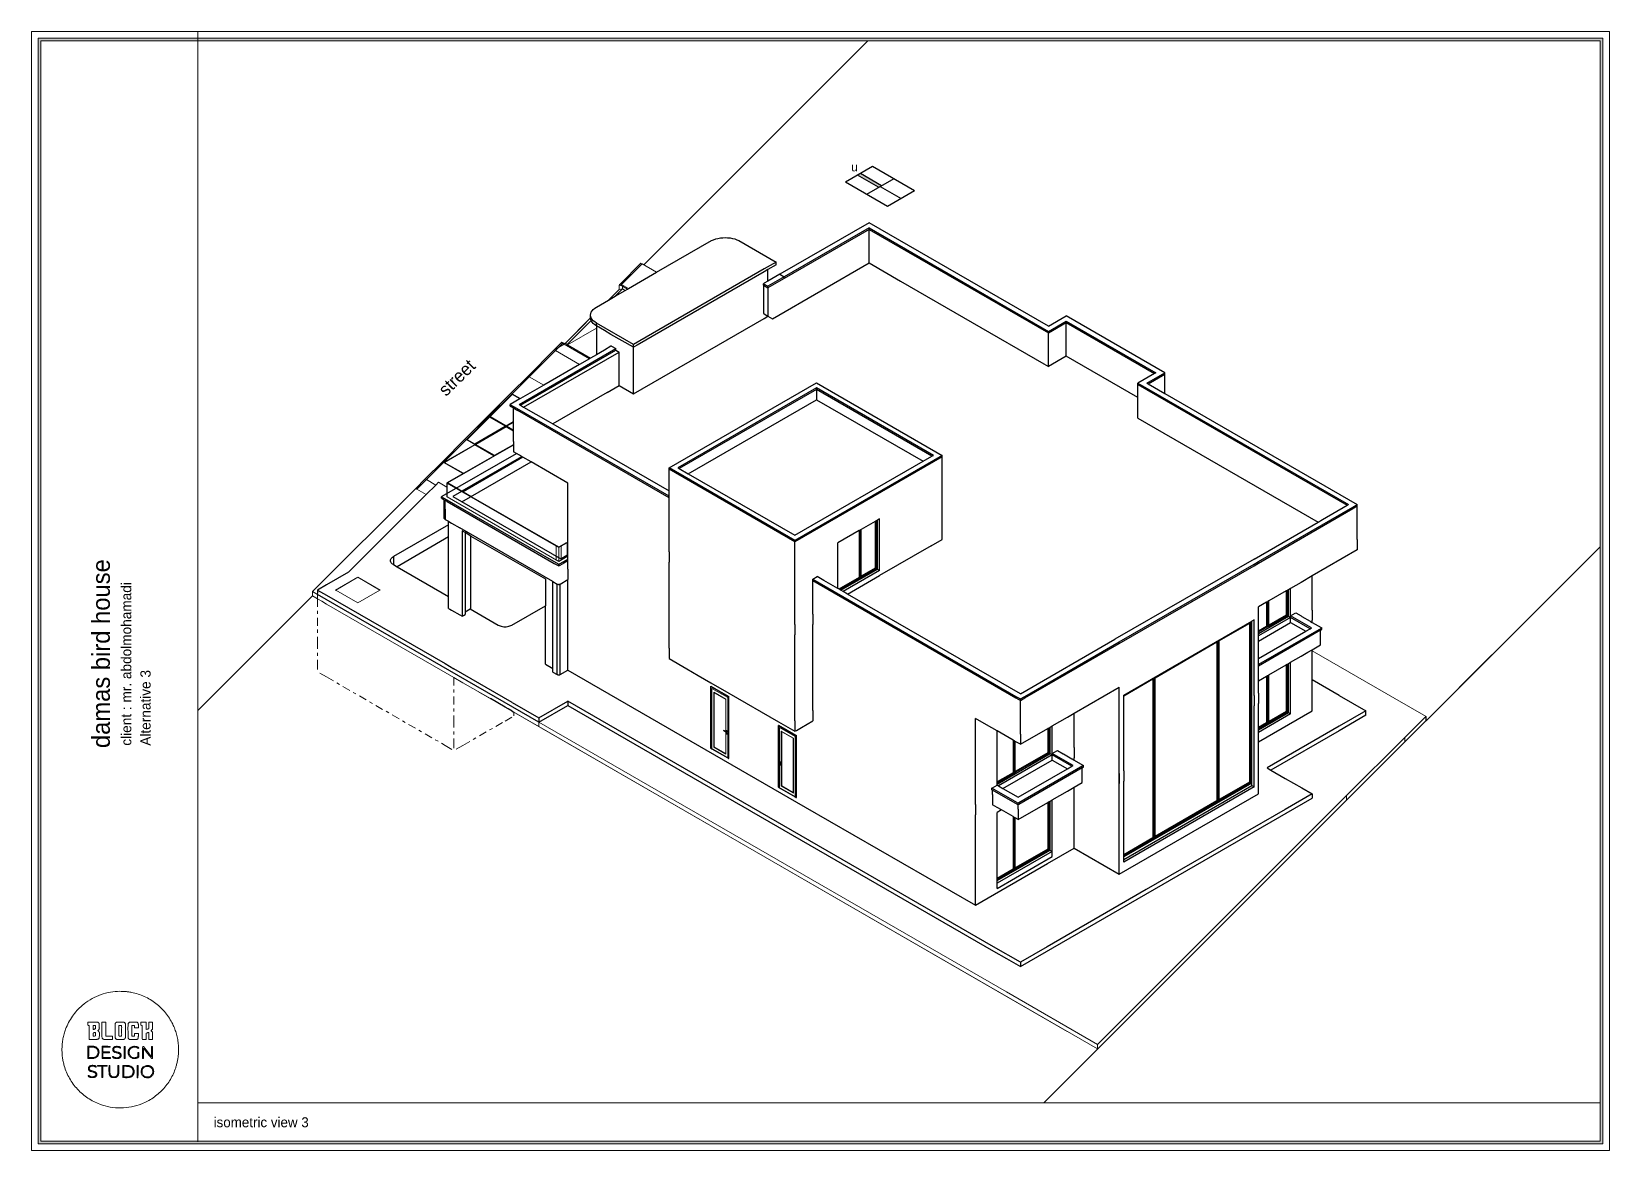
# Model space of a CAD drawing. Header units: metres. Extents: x 294 to 1101, y -498 to -355.
# Drawn here: x 975.54 to 1025.48, y -414.34 to -378.91 of the extents above; entities that cross this region are included whole.
import ezdxf

# ---------------------------------------------------------------- set-up
doc = ezdxf.new("R2010")
doc.units = ezdxf.units.M
doc.linetypes.add('DASHDOT2', pattern=[0.5, 0.25, -0.125, 0, -0.125])
for name, color, linetype, lineweight in [('19-JARDINERIA', 80, 'Continuous', 0), ('roof', 16, 'DASHDOT2', 18), ('wall', 7, 'Continuous', 25)]:
    doc.layers.add(name, color=color, linetype=linetype, lineweight=lineweight)
doc.layers.add('text', color=3, linetype='Continuous')
doc.styles.add('alalala', font='bgothm.ttf', dxfattribs={"height": 0.2})

msp = doc.modelspace()

# ---------------------------------------------------------------- texts
at = {"layer": '19-JARDINERIA', "color": 251, "style": 'alalala'}
for s, height, p in [('damas bird house', 0.56271, (978.015, -401.598)), ('client : mr. abdolmohamadi', 0.32254, (978.695, -401.522)), ('Alternative 3', 0.32254, (979.305, -401.522))]:
    msp.add_text(s, height=height, rotation=90, dxfattribs=at).set_placement(p)
msp.add_text('isometric view 3', height=0.31657, dxfattribs=at).set_placement((981.3, -413.605))
at = {"layer": 'text', "style": 'alalala'}
for s, height, rotation, p in [('n', 0.272, 180.1671, (1001.687, -383.126)), ('street ', 0.4032, 44.1678, (988.655, -390.479))]:
    msp.add_text(s, height=height, rotation=rotation, dxfattribs=at).set_placement(p)

# ---------------------------------------------------------------- hatches: boundary and pattern name
at = {"layer": '19-JARDINERIA'}
h = msp.add_hatch(color=251, dxfattribs=at)
h.paths.add_polyline_path([(975.75, -414.127), (1025.271, -414.127), (1025.271, -379.12), (975.75, -379.12)])
h.paths.add_polyline_path([(975.835, -414.041), (1025.186, -414.041), (1025.186, -379.205), (975.835, -379.205)], flags=16)
at = {"layer": 'wall'}
h = msp.add_hatch(color=256, dxfattribs=at)
h.dxf.hatch_style = 1
h.paths.add_polyline_path([(1002.35, -383.84), (1002.442, -383.788), (1001.777, -383.404), (1001.686, -383.457)])

# ---------------------------------------------------------------- linework, layer by layer
for p, q in [((1002.162, -383.182), (1001.301, -383.679)), ((1002.827, -383.566), (1001.966, -384.062)), ((1003.491, -383.949), (1002.162, -383.182)), ((1002.63, -384.446), (1001.301, -383.679)), ((1003.491, -383.949), (1002.63, -384.446)), ((1002.049, -384.961), (999.222, -386.593)), ((1007.724, -388.238), (1002.049, -384.961)), ((995.323, -386.531), (997.065, -385.526)), ((997.065, -385.526), (997.127, -385.498)), ((997.127, -385.498), (997.194, -385.475)), ((997.194, -385.475), (997.265, -385.456)), ((997.265, -385.456), (997.34, -385.443)), ((997.34, -385.443), (997.417, -385.435)), ((997.417, -385.435), (997.495, -385.432)), ((997.495, -385.432), (997.572, -385.435)), ((997.572, -385.435), (997.649, -385.443)), ((997.649, -385.443), (997.724, -385.456)), ((997.724, -385.456), (997.795, -385.475)), ((997.795, -385.475), (997.862, -385.498)), ((997.862, -385.498), (997.924, -385.526)), ((997.924, -385.526), (999.103, -386.207)), ((1002.049, -385.125), (999.363, -386.675)), ((1002.049, -385.174), (999.363, -386.724)), ((1002.049, -385.174), (1002.049, -385.125)), ((1002.049, -385.125), (1007.724, -388.402)), ((1002.049, -386.072), (1002.049, -385.174)), ((1002.049, -385.174), (1007.724, -388.451)), ((1002.049, -386.235), (1002.049, -386.072)), ((994.438, -387.042), (995.323, -386.531)), ((998.726, -386.425), (994.587, -388.814)), ((998.726, -386.515), (994.707, -388.836)), ((999.103, -386.207), (998.726, -386.425)), ((998.846, -386.446), (998.726, -386.515)), ((999.103, -386.297), (998.846, -386.446)), ((998.846, -386.81), (998.846, -386.446)), ((999.222, -386.593), (998.846, -386.81)), ((998.988, -388.002), (1002.049, -386.235)), ((999.103, -386.297), (999.103, -386.207)), ((999.222, -386.593), (999.363, -386.675)), ((1002.049, -386.235), (1003.038, -386.807)), ((994.332, -387.104), (994.403, -387.063)), ((994.403, -387.063), (994.438, -387.042)), ((998.705, -386.892), (998.726, -386.88)), ((998.705, -386.941), (998.705, -386.892)), ((998.705, -386.892), (998.846, -386.974)), ((998.705, -386.941), (998.846, -387.023)), ((998.705, -386.941), (998.705, -387.489)), ((998.846, -386.81), (998.726, -386.88)), ((999.363, -386.675), (998.846, -386.974)), ((998.988, -386.941), (998.846, -387.023)), ((998.846, -387.023), (998.846, -386.974)), ((998.846, -387.023), (998.846, -387.921)), ((999.363, -386.724), (998.988, -386.941)), ((999.363, -386.724), (999.363, -386.675)), ((1003.038, -386.807), (1007.583, -389.43)), ((993.415, -387.633), (993.798, -387.412)), ((993.798, -387.412), (994.015, -387.287)), ((994.015, -387.287), (994.332, -387.104)), ((998.705, -387.489), (998.705, -387.839)), ((993.234, -387.885), (993.239, -387.839)), ((993.239, -387.932), (993.234, -387.885)), ((993.234, -387.976), (993.234, -387.885)), ((993.239, -388.023), (993.234, -387.976)), ((993.234, -387.976), (993.234, -387.976)), ((993.239, -387.839), (993.255, -387.793)), ((993.255, -387.978), (993.239, -387.932)), ((993.249, -388.052), (993.239, -388.023)), ((993.255, -388.069), (993.249, -388.052)), ((993.255, -387.793), (993.281, -387.749)), ((993.281, -388.022), (993.255, -387.978)), ((993.281, -388.113), (993.255, -388.069)), ((993.281, -387.749), (993.317, -387.707)), ((993.317, -388.064), (993.281, -388.022)), ((993.317, -387.707), (993.362, -387.668)), ((993.362, -388.103), (993.317, -388.064)), ((993.362, -387.668), (993.415, -387.633)), ((994.587, -390.38), (998.726, -387.99)), ((998.705, -387.839), (998.726, -387.851)), ((998.726, -387.851), (998.846, -387.921)), ((998.726, -387.99), (998.846, -387.921)), ((998.846, -387.921), (998.988, -388.002)), ((1007.724, -388.238), (1008.29, -387.912)), ((1007.724, -388.402), (1008.29, -388.075)), ((1011.408, -389.712), (1008.29, -387.912)), ((1008.29, -388.124), (1008.29, -388.075)), ((1008.29, -388.075), (1011.125, -389.712)), ((993.317, -388.155), (993.281, -388.113)), ((993.362, -388.194), (993.317, -388.155)), ((993.415, -388.138), (993.362, -388.103)), ((993.415, -388.229), (993.362, -388.194)), ((994.587, -388.814), (993.415, -388.138)), ((993.415, -388.229), (993.415, -388.138)), ((993.416, -388.229), (993.415, -388.229)), ((993.416, -388.229), (993.416, -388.3)), ((993.544, -388.303), (993.416, -388.229)), ((993.416, -388.3), (993.416, -389.141)), ((993.674, -388.378), (993.544, -388.303)), ((993.878, -388.496), (993.674, -388.378)), ((994.587, -388.905), (993.878, -388.496)), ((1007.724, -388.451), (1008.29, -388.124)), ((1007.724, -388.451), (1007.724, -388.402)), ((1007.724, -389.349), (1007.724, -388.451)), ((1008.29, -389.022), (1008.29, -388.124)), ((1008.29, -388.124), (1011.083, -389.736)), ((990.97, -390.716), (994.031, -388.949)), ((991.013, -390.741), (994.031, -388.998)), ((991.114, -390.799), (994.133, -389.056)), ((993.544, -389.067), (993.416, -389.141)), ((993.674, -388.992), (993.544, -389.067)), ((993.878, -388.874), (993.674, -388.992)), ((993.89, -388.867), (993.878, -388.874)), ((993.89, -388.867), (994.031, -388.949)), ((994.031, -388.998), (994.031, -388.949)), ((994.031, -388.998), (994.133, -389.056)), ((994.133, -389.605), (994.133, -389.056)), ((994.587, -388.905), (994.587, -388.814)), ((994.707, -388.836), (994.587, -388.905)), ((994.587, -389.867), (994.587, -388.905)), ((1008.29, -389.185), (1008.29, -389.022)), ((992.883, -389.449), (991.753, -390.101)), ((993.199, -389.266), (992.883, -389.449)), ((993.234, -389.246), (993.199, -389.266)), ((993.416, -389.141), (993.234, -389.246)), ((1007.583, -389.43), (1007.724, -389.512)), ((1008.29, -389.185), (1007.724, -389.512)), ((1007.724, -389.512), (1007.724, -389.349)), ((1010.559, -390.496), (1008.29, -389.185)), ((994.133, -389.955), (994.133, -389.605)), ((994.133, -390.118), (994.133, -389.955)), ((994.587, -390.38), (994.587, -389.867)), ((995.716, -392.721), (1000.381, -390.028)), ((1000.381, -390.028), (1004.366, -392.328)), ((1011.083, -389.736), (1010.559, -390.038)), ((1010.559, -390.087), (1010.559, -390.038)), ((1010.559, -390.038), (1017.221, -393.885)), ((1010.559, -390.087), (1017.179, -393.909)), ((1010.559, -390.332), (1010.559, -390.087)), ((1010.842, -390.038), (1011.408, -389.712)), ((1010.842, -390.038), (1010.885, -390.063)), ((1010.885, -390.063), (1011.408, -389.761)), ((1010.885, -390.063), (1011.408, -390.365)), ((1011.125, -389.712), (1011.083, -389.736)), ((1011.408, -389.761), (1011.408, -389.712)), ((1011.408, -390.365), (1011.408, -389.761)), ((990.996, -390.538), (990.688, -390.716)), ((991.011, -390.53), (990.996, -390.538)), ((991.753, -390.101), (991.011, -390.53)), ((993.757, -390.335), (992.033, -391.33)), ((993.757, -390.335), (994.133, -390.118)), ((1000.381, -390.191), (995.999, -392.721)), ((1000.381, -390.24), (996.041, -392.746)), ((996.324, -392.909), (1000.381, -390.567)), ((1004.083, -392.328), (1000.381, -390.191)), ((1000.381, -390.191), (1000.381, -390.24)), ((1004.04, -392.353), (1000.381, -390.24)), ((1000.381, -390.24), (1000.381, -390.567)), ((1000.381, -390.567), (1003.758, -392.516)), ((1010.559, -390.496), (1010.559, -390.332)), ((1010.559, -390.986), (1010.559, -390.496)), ((1011.408, -390.365), (1017.504, -393.885)), ((990.688, -390.716), (990.829, -390.798)), ((990.688, -390.765), (990.688, -390.716)), ((990.688, -390.765), (990.789, -390.824)), ((990.789, -390.824), (990.829, -390.847)), ((990.789, -391.257), (990.789, -390.824)), ((995.716, -393.619), (990.829, -390.798)), ((990.829, -390.847), (990.829, -390.798)), ((990.829, -390.847), (990.93, -390.905)), ((995.716, -393.668), (990.93, -390.905)), ((990.97, -390.716), (991.013, -390.741)), ((991.013, -390.741), (991.114, -390.799)), ((991.114, -390.799), (991.892, -391.248)), ((1010.559, -391.149), (1010.559, -390.986)), ((990.789, -391.274), (990.789, -391.257)), ((990.789, -391.29), (990.789, -391.274)), ((990.789, -391.526), (990.789, -391.29)), ((990.789, -391.543), (990.789, -391.526)), ((990.789, -391.559), (990.789, -391.543)), ((990.789, -391.722), (990.789, -391.559)), ((991.892, -391.248), (992.033, -391.33)), ((992.033, -391.33), (995.716, -393.456)), ((1010.559, -391.149), (1016.26, -394.44)), ((990.789, -391.885), (990.789, -391.722)), ((990.789, -391.885), (990.789, -391.981)), ((990.789, -391.981), (990.789, -392.002)), ((990.789, -392.002), (990.789, -392.212)), ((988.534, -393.625), (990.885, -392.267)), ((991.065, -392.371), (988.876, -393.635)), ((989.159, -393.798), (991.348, -392.535)), ((990.986, -392.326), (990.789, -392.212)), ((991.048, -392.361), (990.986, -392.326)), ((991.065, -392.371), (991.048, -392.361)), ((991.09, -392.386), (991.065, -392.371)), ((991.348, -392.535), (991.09, -392.386)), ((992.516, -393.209), (991.348, -392.535)), ((1004.366, -392.328), (999.701, -395.022)), ((1004.366, -392.377), (999.701, -395.071)), ((999.701, -394.858), (1003.758, -392.516)), ((1003.758, -392.516), (1004.04, -392.353)), ((1004.04, -392.353), (1004.083, -392.328)), ((1004.366, -392.377), (1004.366, -392.328)), ((1004.366, -392.704), (1004.366, -392.377)), ((989.207, -392.895), (989.193, -392.903)), ((995.716, -392.77), (995.716, -392.721)), ((999.701, -395.022), (995.716, -392.721)), ((995.716, -393.097), (995.716, -392.77)), ((999.701, -395.071), (995.716, -392.77)), ((995.999, -392.721), (996.041, -392.746)), ((996.041, -392.746), (996.324, -392.909)), ((996.324, -392.909), (999.701, -394.858)), ((1004.366, -393.031), (1004.366, -392.704)), ((1004.366, -394.99), (1004.366, -393.031)), ((992.516, -395.474), (992.516, -393.209)), ((995.716, -393.423), (995.716, -393.097)), ((995.716, -393.456), (995.716, -393.423)), ((995.716, -393.619), (995.716, -393.456)), ((988.534, -393.625), (988.513, -393.637)), ((988.534, -393.649), (988.513, -393.637)), ((988.513, -393.686), (988.513, -393.637)), ((988.534, -393.698), (988.513, -393.686)), ((988.534, -393.649), (992.204, -395.768)), ((988.534, -393.698), (988.599, -393.736)), ((988.599, -393.984), (988.599, -393.736)), ((988.599, -393.736), (988.631, -393.754)), ((988.599, -393.992), (988.599, -393.984)), ((988.599, -393.984), (988.6, -393.988)), ((988.599, -393.992), (988.6, -393.988)), ((988.599, -394.281), (988.599, -393.992)), ((988.6, -393.988), (988.6, -393.992)), ((988.6, -393.992), (988.603, -394)), ((988.603, -394), (988.608, -394.008)), ((988.608, -394.008), (988.614, -394.015)), ((988.614, -394.015), (988.622, -394.022)), ((988.622, -394.022), (988.631, -394.028)), ((988.631, -394.028), (988.631, -393.754)), ((988.696, -393.792), (988.631, -393.754)), ((988.631, -394.036), (988.631, -394.028)), ((988.631, -394.036), (988.631, -394.346)), ((988.696, -393.792), (992.084, -395.748)), ((988.876, -393.635), (992.287, -395.604)), ((995.716, -393.668), (995.716, -393.619)), ((995.716, -394.566), (995.716, -393.668)), ((1014.375, -395.691), (1017.363, -393.966)), ((1014.375, -395.74), (1017.363, -394.015)), ((1016.401, -394.358), (1017.179, -393.909)), ((1017.179, -393.909), (1017.221, -393.885)), ((1017.363, -393.966), (1017.504, -393.885)), ((1017.363, -394.015), (1017.504, -393.934)), ((1017.504, -393.934), (1017.504, -393.885)), ((1017.504, -394.832), (1017.504, -393.934)), ((988.74, -394.526), (986.992, -395.536)), ((988.6, -394.28), (988.599, -394.281)), ((988.599, -394.302), (988.599, -394.281)), ((988.599, -394.302), (988.6, -394.294)), ((988.599, -394.31), (988.599, -394.302)), ((988.6, -394.306), (988.599, -394.302)), ((988.599, -394.31), (988.6, -394.306)), ((988.6, -394.319), (988.599, -394.31)), ((988.6, -394.306), (988.6, -394.302)), ((988.6, -394.31), (988.6, -394.306)), ((988.603, -394.318), (988.6, -394.31)), ((988.603, -394.326), (988.6, -394.319)), ((988.608, -394.326), (988.603, -394.318)), ((988.608, -394.334), (988.603, -394.326)), ((988.614, -394.333), (988.608, -394.326)), ((988.614, -394.341), (988.608, -394.334)), ((988.622, -394.34), (988.614, -394.333)), ((988.622, -394.348), (988.614, -394.341)), ((988.631, -394.346), (988.622, -394.34)), ((988.631, -394.354), (988.622, -394.348)), ((988.631, -394.354), (988.631, -394.346)), ((988.631, -394.354), (988.74, -394.417)), ((988.74, -394.526), (988.74, -394.417)), ((988.74, -394.417), (988.778, -394.439)), ((988.74, -394.608), (988.74, -394.526)), ((988.778, -394.439), (988.832, -394.471)), ((988.832, -394.471), (989.093, -394.621)), ((995.716, -394.73), (995.716, -394.566)), ((1002.24, -394.421), (1001.795, -394.678)), ((1002.254, -394.413), (1002.24, -394.421)), ((1002.275, -394.401), (1002.254, -394.413)), ((1002.289, -394.393), (1002.275, -394.401)), ((1002.311, -394.38), (1002.289, -394.393)), ((1002.381, -394.34), (1002.311, -394.38)), ((1002.311, -395.932), (1002.311, -394.38)), ((1002.381, -395.973), (1002.381, -394.34)), ((1014.234, -395.61), (1016.26, -394.44)), ((1016.26, -394.44), (1016.401, -394.358)), ((988.74, -394.91), (987.105, -395.854)), ((988.74, -394.624), (988.74, -394.608)), ((988.74, -394.91), (988.74, -394.624)), ((988.74, -396.799), (988.74, -394.91)), ((992.041, -396.323), (989.093, -394.621)), ((989.166, -394.72), (989.166, -395.236)), ((989.258, -394.773), (989.166, -394.72)), ((989.258, -394.773), (989.258, -395.183)), ((989.447, -394.882), (989.258, -394.773)), ((989.447, -394.958), (989.447, -394.882)), ((989.447, -394.882), (991.803, -396.243)), ((989.447, -397.176), (989.447, -394.958)), ((995.716, -394.738), (995.716, -394.73)), ((995.716, -395.048), (995.716, -394.738)), ((995.716, -395.056), (995.716, -395.048)), ((995.716, -395.383), (995.716, -395.056)), ((999.701, -395.071), (999.701, -395.022)), ((999.701, -395.397), (999.701, -395.071)), ((1001.738, -394.711), (1001.059, -395.103)), ((1001.752, -394.703), (1001.738, -394.711)), ((1001.767, -394.695), (1001.752, -394.703)), ((1001.781, -394.686), (1001.767, -394.695)), ((1001.795, -394.678), (1001.781, -394.686)), ((1004.012, -395.194), (1004.366, -394.99)), ((1017.504, -394.995), (1017.504, -394.832)), ((1017.504, -394.995), (1017.504, -395.322)), ((986.924, -395.594), (986.942, -395.573)), ((986.942, -395.573), (986.965, -395.553)), ((986.965, -395.553), (986.992, -395.536)), ((986.992, -395.536), (986.992, -395.617)), ((989.166, -395.236), (989.166, -397.422)), ((989.258, -395.183), (989.258, -397.285)), ((992.287, -395.604), (992.516, -395.472)), ((992.516, -395.613), (992.516, -395.474)), ((995.716, -395.383), (995.716, -395.709)), ((999.701, -395.724), (999.701, -395.397)), ((1001.059, -396.541), (1001.059, -395.103)), ((1004.012, -395.194), (1002.381, -396.136)), ((1017.504, -395.322), (1016.079, -396.145)), ((985.574, -396.028), (984.875, -396.431)), ((986.901, -395.663), (986.903, -395.639)), ((986.903, -395.686), (986.901, -395.663)), ((986.903, -395.639), (986.911, -395.616)), ((986.909, -395.703), (986.903, -395.686)), ((986.911, -395.709), (986.909, -395.703)), ((986.911, -395.616), (986.924, -395.594)), ((986.913, -395.712), (986.911, -395.709)), ((986.924, -395.731), (986.913, -395.712)), ((986.942, -395.752), (986.924, -395.731)), ((986.965, -395.772), (986.942, -395.752)), ((986.992, -395.789), (986.965, -395.772)), ((986.992, -395.617), (986.992, -395.634)), ((986.992, -395.634), (986.992, -395.789)), ((986.992, -395.789), (987.105, -395.854)), ((987.105, -395.854), (988.74, -396.799)), ((992.084, -395.748), (992.204, -395.817)), ((992.204, -395.768), (992.226, -395.781)), ((992.204, -395.817), (992.226, -395.83)), ((992.247, -395.768), (992.226, -395.781)), ((992.226, -395.83), (992.226, -395.781)), ((992.247, -395.817), (992.226, -395.83)), ((992.247, -395.768), (992.388, -395.687)), ((992.247, -395.817), (992.367, -395.748)), ((992.367, -395.748), (992.388, -395.736)), ((992.388, -395.687), (992.516, -395.613)), ((992.388, -395.736), (992.516, -395.662)), ((992.516, -395.936), (992.516, -395.613)), ((992.516, -395.936), (992.516, -396.261)), ((995.716, -397.783), (995.716, -395.709)), ((999.701, -397.684), (999.701, -395.724)), ((1001.157, -396.598), (1002.311, -395.932)), ((1002.381, -395.973), (1001.228, -396.638)), ((1002.311, -395.932), (1002.381, -395.973)), ((1014.234, -395.61), (1009.829, -398.153)), ((1009.97, -398.235), (1014.234, -395.773)), ((1009.97, -398.284), (1014.234, -395.822)), ((1014.234, -395.773), (1014.375, -395.691)), ((1014.234, -395.822), (1014.375, -395.74)), ((984.875, -396.431), (984.592, -396.595)), ((991.803, -396.243), (991.803, -397.09)), ((992.041, -396.323), (992.178, -396.402)), ((992.041, -399.189), (992.041, -396.323)), ((992.178, -396.402), (992.178, -396.394)), ((992.178, -399.268), (992.178, -396.402)), ((992.178, -396.402), (992.185, -396.406)), ((992.185, -396.406), (992.192, -396.408)), ((992.192, -396.408), (992.2, -396.411)), ((992.2, -396.411), (992.208, -396.412)), ((992.208, -396.412), (992.217, -396.413)), ((992.217, -396.413), (992.226, -396.414)), ((992.226, -396.414), (992.235, -396.413)), ((992.235, -396.413), (992.243, -396.412)), ((992.243, -396.412), (992.252, -396.411)), ((992.252, -396.411), (992.259, -396.408)), ((992.259, -396.408), (992.267, -396.406)), ((992.267, -396.406), (992.273, -396.402)), ((992.273, -396.402), (992.516, -396.262)), ((992.273, -396.402), (992.273, -396.394)), ((992.273, -399.268), (992.273, -396.402)), ((992.516, -396.261), (992.516, -396.262)), ((992.516, -398.989), (992.516, -396.262)), ((1000.266, -396.247), (1000.408, -396.165)), ((1000.266, -396.247), (1006.699, -399.96)), ((1000.266, -396.296), (1000.266, -396.247)), ((1000.266, -397.194), (1000.266, -396.296)), ((1000.266, -396.296), (1006.699, -400.009)), ((1000.62, -396.287), (1000.408, -396.165)), ((1001.059, -396.541), (1000.62, -396.287)), ((1001.087, -396.557), (1001.059, -396.541)), ((1001.101, -396.565), (1001.087, -396.557)), ((1001.122, -396.577), (1001.101, -396.565)), ((1001.136, -396.585), (1001.122, -396.577)), ((1001.157, -396.598), (1001.136, -396.585)), ((1001.369, -396.72), (1002.381, -396.136)), ((1015.322, -396.582), (1015.294, -396.598)), ((1015.393, -396.541), (1015.322, -396.582)), ((1015.322, -397.418), (1015.322, -396.582)), ((1015.725, -396.349), (1015.393, -396.541)), ((1015.393, -397.41), (1015.393, -396.541)), ((1016.079, -396.145), (1015.725, -396.349)), ((1016.079, -397.226), (1016.079, -396.145)), ((984.592, -396.595), (984.875, -396.758)), ((984.592, -396.595), (984.592, -396.691)), ((984.875, -396.758), (988.627, -398.924)), ((985.158, -396.595), (985.165, -396.599)), ((985.165, -396.599), (985.165, -396.595)), ((988.74, -397.125), (988.74, -396.799)), ((1001.228, -396.638), (1001.157, -396.598)), ((1001.369, -396.72), (1001.228, -396.638)), ((1006.84, -399.879), (1001.369, -396.72)), ((1014.632, -396.98), (1014.375, -397.128)), ((1014.646, -396.972), (1014.632, -396.98)), ((1014.661, -396.964), (1014.646, -396.972)), ((1014.675, -396.955), (1014.661, -396.964)), ((1014.703, -396.939), (1014.675, -396.955)), ((1015.251, -396.623), (1014.703, -396.939)), ((1015.265, -396.615), (1015.251, -396.623)), ((1015.279, -396.606), (1015.265, -396.615)), ((1015.294, -396.598), (1015.279, -396.606)), ((988.74, -397.176), (988.74, -397.125)), ((988.74, -397.176), (988.778, -397.198)), ((988.778, -397.198), (988.832, -397.23)), ((988.832, -397.23), (989.093, -397.38)), ((989.093, -397.38), (989.166, -397.422)), ((989.166, -397.422), (989.21, -397.397)), ((989.21, -397.397), (989.258, -397.369)), ((989.258, -397.285), (989.421, -397.192)), ((989.258, -397.285), (989.258, -397.369)), ((989.421, -397.192), (989.447, -397.176)), ((989.421, -397.192), (990.305, -397.702)), ((990.744, -397.702), (991.803, -397.09)), ((991.803, -397.417), (991.803, -397.09)), ((991.803, -398.556), (991.803, -397.417)), ((1000.266, -397.357), (1000.266, -397.194)), ((1000.266, -397.357), (1000.266, -397.684)), ((1000.273, -397.369), (1000.273, -397.679)), ((1010.11, -399.917), (1014.163, -397.577)), ((1014.234, -397.536), (1014.163, -397.577)), ((1014.163, -399.896), (1014.163, -397.577)), ((1014.234, -399.937), (1014.234, -397.536)), ((1014.375, -397.455), (1014.375, -397.128)), ((1014.375, -397.964), (1015.322, -397.418)), ((1014.375, -397.883), (1014.375, -397.455)), ((1015.393, -397.459), (1014.375, -398.046)), ((1015.322, -397.418), (1015.393, -397.459)), ((1015.393, -397.41), (1015.534, -397.328)), ((1015.393, -397.459), (1015.393, -397.41)), ((1016.057, -397.793), (1015.393, -397.41)), ((1015.393, -397.622), (1015.393, -397.459)), ((1016.015, -397.818), (1015.393, -397.459)), ((1015.534, -397.328), (1015.555, -397.316)), ((1015.555, -397.316), (1015.725, -397.414)), ((1015.725, -397.414), (1015.739, -397.422)), ((1015.739, -397.422), (1015.746, -397.426)), ((1015.746, -397.426), (1016.015, -397.581)), ((1016.015, -397.581), (1016.021, -397.585)), ((1016.021, -397.585), (1016.022, -397.585)), ((1016.022, -397.585), (1016.079, -397.618)), ((1016.079, -397.226), (1016.079, -397.552)), ((1016.079, -397.618), (1016.079, -397.552)), ((1016.079, -397.552), (1016.079, -397.552)), ((990.305, -397.702), (990.335, -397.717)), ((990.335, -397.717), (990.369, -397.73)), ((990.369, -397.73), (990.405, -397.741)), ((990.405, -397.741), (990.444, -397.748)), ((990.444, -397.748), (990.483, -397.753)), ((990.483, -397.753), (990.524, -397.754)), ((990.524, -397.754), (990.565, -397.753)), ((990.565, -397.753), (990.604, -397.748)), ((990.604, -397.748), (990.643, -397.741)), ((990.643, -397.741), (990.679, -397.73)), ((990.679, -397.73), (990.713, -397.717)), ((990.713, -397.717), (990.744, -397.702)), ((995.716, -397.792), (995.716, -397.783)), ((995.716, -398.102), (995.716, -397.792)), ((999.701, -397.684), (999.701, -398.01)), ((999.701, -400.737), (999.701, -398.01)), ((1000.266, -400.411), (1000.266, -397.684)), ((1014.093, -397.651), (1013.133, -398.205)), ((1014.107, -397.643), (1014.093, -397.651)), ((1014.121, -397.634), (1014.107, -397.643)), ((1014.135, -397.626), (1014.121, -397.634)), ((1014.375, -398.209), (1015.393, -397.622)), ((1016.361, -397.806), (1014.375, -398.952)), ((1016.34, -397.867), (1014.375, -399.001)), ((1014.375, -397.899), (1014.375, -397.883)), ((1014.375, -397.915), (1014.375, -397.899)), ((1014.375, -398.764), (1015.873, -397.9)), ((1014.375, -397.932), (1014.375, -397.915)), ((1014.375, -397.964), (1014.375, -397.932)), ((1014.375, -398.046), (1014.375, -397.964)), ((1014.375, -398.209), (1014.375, -398.046)), ((1015.393, -397.622), (1015.873, -397.9)), ((1015.873, -397.9), (1016.015, -397.818)), ((1016.015, -397.818), (1016.057, -397.793)), ((1016.079, -397.618), (1016.361, -397.781)), ((1016.361, -397.855), (1016.34, -397.867)), ((1016.34, -398.006), (1016.34, -397.867)), ((1016.34, -398.332), (1016.34, -398.006)), ((1016.361, -397.781), (1016.382, -397.793)), ((1016.361, -397.806), (1016.382, -397.793)), ((1016.361, -397.855), (1016.382, -397.842)), ((1016.382, -397.842), (1016.382, -397.793)), ((991.803, -398.945), (991.803, -398.556)), ((995.716, -398.109), (995.716, -398.102)), ((995.716, -398.11), (995.716, -398.109)), ((995.716, -398.437), (995.716, -398.11)), ((995.716, -398.437), (995.716, -398.762)), ((1006.84, -399.879), (1009.829, -398.153)), ((1006.981, -399.96), (1009.97, -398.235)), ((1006.981, -400.009), (1009.97, -398.284)), ((1013.062, -398.246), (1011.1, -399.379)), ((1013.076, -398.238), (1013.062, -398.246)), ((1013.09, -398.229), (1013.076, -398.238)), ((1013.104, -398.221), (1013.09, -398.229)), ((1013.133, -398.205), (1013.104, -398.221)), ((1014.375, -398.764), (1014.375, -398.209)), ((1015.725, -398.687), (1015.937, -398.565)), ((1015.937, -398.565), (1016.079, -398.483)), ((1016.079, -398.483), (1016.34, -398.332)), ((1016.079, -398.515), (1016.079, -398.483)), ((1016.079, -399.439), (1016.079, -398.515)), ((988.627, -398.924), (988.909, -399.087)), ((991.803, -398.945), (992.041, -399.082)), ((992.516, -399.128), (992.516, -398.989)), ((995.716, -398.762), (995.716, -398.763)), ((995.716, -398.763), (996.281, -399.09)), ((1014.375, -398.928), (1014.375, -398.764)), ((1014.375, -398.952), (1014.375, -398.928)), ((1014.375, -399.001), (1014.375, -398.952)), ((1014.375, -399.14), (1014.375, -399.001)), ((1014.703, -399.278), (1015.251, -398.961)), ((1015.251, -398.961), (1015.265, -398.953)), ((1015.265, -398.953), (1015.279, -398.945)), ((1015.279, -398.945), (1015.294, -398.937)), ((1015.294, -398.937), (1015.322, -398.92)), ((1015.322, -398.92), (1015.393, -398.879)), ((1015.322, -400.472), (1015.322, -398.92)), ((1015.393, -398.879), (1015.725, -398.687)), ((1015.393, -400.512), (1015.393, -398.879)), ((990.748, -400.149), (988.909, -399.087)), ((992.041, -399.189), (992.178, -399.268)), ((992.178, -399.268), (992.185, -399.271)), ((992.185, -399.271), (992.192, -399.274)), ((992.192, -399.274), (992.2, -399.277)), ((992.2, -399.277), (992.208, -399.278)), ((992.208, -399.278), (992.217, -399.279)), ((992.217, -399.279), (992.226, -399.28)), ((992.226, -399.28), (992.235, -399.279)), ((992.235, -399.279), (992.243, -399.278)), ((992.243, -399.278), (992.252, -399.277)), ((992.252, -399.277), (992.259, -399.274)), ((992.259, -399.274), (992.267, -399.271)), ((992.267, -399.271), (992.273, -399.268)), ((992.273, -399.268), (992.516, -399.128)), ((992.516, -399.128), (1000.029, -403.466)), ((996.281, -399.09), (996.635, -399.294)), ((996.635, -399.294), (997.04, -399.528)), ((997.04, -399.528), (997.606, -399.854)), ((1011.029, -399.42), (1010.11, -399.95)), ((1011.043, -399.411), (1011.029, -399.42)), ((1011.057, -399.403), (1011.043, -399.411)), ((1011.071, -399.395), (1011.057, -399.403)), ((1011.1, -399.379), (1011.071, -399.395)), ((1014.375, -399.148), (1014.375, -399.14)), ((1014.375, -399.458), (1014.375, -399.148)), ((1014.375, -399.467), (1014.632, -399.318)), ((1014.375, -399.467), (1014.375, -399.458)), ((1014.375, -399.855), (1014.375, -399.467)), ((1014.632, -399.318), (1014.646, -399.31)), ((1014.646, -399.31), (1014.661, -399.302)), ((1014.661, -399.302), (1014.675, -399.294)), ((1014.675, -399.294), (1014.703, -399.278)), ((1016.927, -399.928), (1016.079, -399.439)), ((1016.079, -400.28), (1016.079, -399.439)), ((990.524, -400.297), (990.062, -400.031)), ((997.04, -401.438), (997.04, -399.642)), ((997.04, -399.642), (997.043, -399.644)), ((997.04, -399.967), (997.04, -399.967)), ((997.04, -399.967), (997.041, -399.967)), ((997.043, -400.023), (997.04, -400.024)), ((997.043, -400.032), (997.04, -400.033)), ((997.041, -399.967), (997.042, -399.966)), ((997.042, -399.966), (997.043, -399.966)), ((997.043, -399.647), (997.043, -399.644)), ((997.043, -399.644), (997.606, -399.969)), ((997.043, -399.647), (997.046, -399.646)), ((997.043, -399.648), (997.043, -399.647)), ((997.603, -399.971), (997.043, -399.648)), ((997.043, -401.437), (997.043, -399.648)), ((997.046, -399.646), (997.606, -399.969)), ((997.606, -399.97), (997.603, -399.971)), ((997.603, -399.982), (997.603, -399.971)), ((997.606, -399.976), (997.603, -399.976)), ((997.606, -399.98), (997.603, -399.982)), ((997.603, -401.113), (997.603, -399.982)), ((997.606, -399.854), (999.18, -400.764)), ((997.606, -399.97), (997.606, -399.969)), ((997.606, -399.969), (997.606, -399.969)), ((997.606, -399.98), (997.606, -399.97)), ((997.606, -401.112), (997.606, -399.98)), ((1006.699, -399.96), (1006.84, -400.042)), ((1006.699, -400.009), (1006.84, -400.091)), ((1006.84, -400.042), (1006.981, -399.96)), ((1006.84, -400.091), (1006.981, -400.009)), ((1006.84, -400.091), (1006.84, -400.042)), ((1008.543, -400.496), (1009.969, -399.672)), ((1009.97, -399.672), (1009.969, -399.672)), ((1009.97, -405.591), (1009.97, -399.672)), ((1010.11, -399.95), (1010.11, -399.917)), ((1010.11, -402.316), (1010.11, -399.95)), ((1014.163, -400.223), (1014.163, -399.896)), ((1014.234, -399.937), (1014.234, -400.264)), ((1014.375, -399.855), (1014.375, -400.182)), ((1016.927, -399.928), (1017.776, -400.418)), ((990.628, -400.357), (990.524, -400.297)), ((990.748, -400.427), (990.628, -400.357)), ((990.748, -400.149), (991.596, -400.639)), ((990.748, -400.427), (990.807, -400.461)), ((991.596, -400.639), (992.516, -400.108)), ((991.596, -400.778), (992.516, -400.247)), ((1005.991, -407.888), (992.516, -400.108)), ((992.516, -400.108), (992.516, -400.247)), ((992.516, -400.247), (1005.991, -408.027)), ((997.043, -400.359), (997.04, -400.359)), ((997.043, -400.359), (997.04, -400.359)), ((997.04, -400.375), (997.04, -400.373)), ((997.041, -400.376), (997.04, -400.375)), ((997.041, -400.377), (997.041, -400.376)), ((997.041, -400.378), (997.041, -400.377)), ((997.041, -400.377), (997.041, -400.377)), ((997.042, -400.379), (997.041, -400.378)), ((997.043, -400.379), (997.042, -400.379)), ((997.042, -400.379), (997.042, -400.379)), ((997.043, -400.384), (997.042, -400.384)), ((997.606, -400.314), (997.603, -400.294)), ((997.606, -400.363), (997.603, -400.363)), ((997.606, -400.399), (997.603, -400.399)), ((1000.266, -400.411), (1000.266, -400.736)), ((1006.84, -400.989), (1006.84, -400.091)), ((1008.33, -400.618), (1008.543, -400.496)), ((1008.543, -401.577), (1008.543, -400.496)), ((1014.163, -402.787), (1014.163, -400.223)), ((1014.234, -402.827), (1014.234, -400.264)), ((1014.375, -400.936), (1014.375, -400.182)), ((1014.375, -401.402), (1016.079, -400.418)), ((1014.375, -401.018), (1015.322, -400.472)), ((1015.393, -400.512), (1014.375, -401.1)), ((1015.322, -400.472), (1015.393, -400.512)), ((1016.079, -400.418), (1016.079, -400.28)), ((1017.776, -400.418), (1016.927, -400.908)), ((1017.776, -400.557), (1016.927, -401.047)), ((1017.776, -400.557), (1017.776, -400.418)), ((991.596, -400.639), (991.596, -400.778)), ((997.603, -400.685), (997.606, -400.683)), ((997.606, -400.784), (997.603, -400.782)), ((999.18, -400.764), (999.701, -401.064)), ((999.18, -400.878), (999.184, -400.88)), ((999.18, -401.206), (999.18, -400.878)), ((999.184, -400.883), (999.183, -400.884)), ((999.183, -400.884), (999.741, -401.206)), ((999.183, -401.206), (999.183, -400.884)), ((999.184, -400.88), (999.184, -400.883)), ((999.184, -400.88), (999.746, -401.204)), ((999.187, -400.882), (999.184, -400.883)), ((999.744, -401.204), (999.187, -400.882)), ((999.701, -400.737), (999.701, -401.063)), ((999.701, -401.064), (999.746, -401.038)), ((999.701, -401.063), (999.701, -401.064)), ((999.746, -401.038), (999.913, -400.941)), ((999.913, -400.941), (1000.266, -400.737)), ((1000.266, -400.736), (1000.266, -400.737)), ((1005.414, -403.383), (1005.414, -400.656)), ((1005.768, -400.86), (1005.414, -400.656)), ((1006.102, -401.053), (1005.768, -400.86)), ((1006.607, -401.345), (1006.102, -401.053)), ((1006.102, -402.659), (1006.102, -401.053)), ((1006.84, -401.479), (1007.707, -400.978)), ((1006.84, -401.152), (1006.84, -400.989)), ((1007.707, -400.978), (1007.721, -400.97)), ((1007.721, -400.97), (1007.735, -400.962)), ((1007.735, -400.962), (1007.75, -400.954)), ((1007.75, -400.954), (1007.778, -400.937)), ((1007.778, -400.937), (1007.849, -400.897)), ((1007.778, -401.773), (1007.778, -400.937)), ((1007.849, -400.897), (1008.33, -400.618)), ((1007.849, -401.765), (1007.849, -400.897)), ((1014.375, -400.953), (1014.375, -400.936)), ((1014.375, -400.969), (1014.375, -400.953)), ((1014.375, -400.985), (1014.375, -400.969)), ((1014.375, -401.018), (1014.375, -400.985)), ((1014.375, -401.1), (1014.375, -401.018)), ((1016.927, -400.908), (1014.647, -402.225)), ((1016.927, -401.047), (1014.767, -402.294)), ((997.04, -401.438), (997.043, -401.437)), ((997.043, -401.437), (997.04, -401.438)), ((997.04, -401.602), (997.04, -401.438)), ((997.043, -401.6), (997.043, -401.437)), ((997.603, -401.113), (997.606, -401.112)), ((997.606, -401.112), (997.603, -401.113)), ((997.603, -401.277), (997.603, -401.113)), ((997.606, -401.275), (997.603, -401.277)), ((997.606, -401.275), (997.603, -401.277)), ((997.603, -401.894), (997.603, -401.277)), ((997.606, -401.275), (997.606, -401.112)), ((997.606, -401.893), (997.606, -401.275)), ((999.18, -401.206), (999.183, -401.206)), ((999.18, -401.334), (999.18, -401.206)), ((999.183, -401.206), (999.18, -401.206)), ((999.183, -401.334), (999.18, -401.334)), ((999.18, -401.653), (999.18, -401.334)), ((999.183, -401.334), (999.18, -401.334)), ((999.183, -401.398), (999.18, -401.398)), ((999.183, -401.43), (999.18, -401.431)), ((999.183, -401.334), (999.183, -401.206)), ((999.183, -401.652), (999.183, -401.334)), ((999.211, -401.198), (999.213, -401.197)), ((999.213, -401.197), (999.211, -401.198)), ((999.741, -401.206), (999.744, -401.204)), ((999.741, -403.161), (999.741, -401.206)), ((999.744, -403.159), (999.744, -401.204)), ((999.746, -403.16), (999.746, -401.204)), ((1006.622, -401.353), (1006.607, -401.345)), ((1006.636, -401.361), (1006.622, -401.353)), ((1006.65, -401.369), (1006.636, -401.361)), ((1006.678, -401.385), (1006.65, -401.369)), ((1006.84, -401.479), (1006.678, -401.385)), ((1006.84, -401.152), (1006.84, -401.479)), ((1008.543, -401.577), (1008.543, -401.577)), ((1008.543, -401.577), (1008.544, -401.577)), ((1008.544, -401.577), (1008.544, -401.584)), ((1014.375, -401.263), (1014.375, -401.1)), ((1014.375, -401.402), (1014.375, -401.263)), ((1014.375, -402.381), (1014.375, -401.402)), ((997.043, -401.6), (997.04, -401.602)), ((997.043, -401.6), (997.04, -401.602)), ((997.04, -401.601), (997.043, -401.6)), ((997.04, -401.602), (997.043, -401.603)), ((997.606, -401.928), (997.04, -401.602)), ((997.043, -401.603), (997.04, -401.602)), ((997.043, -401.603), (997.043, -401.6)), ((997.043, -401.603), (997.071, -401.619)), ((997.071, -401.619), (997.074, -401.618)), ((997.071, -401.619), (997.074, -401.621)), ((997.074, -401.621), (997.074, -401.618)), ((997.074, -401.621), (997.574, -401.91)), ((997.574, -401.91), (997.575, -401.909)), ((997.574, -401.91), (997.575, -401.91)), ((997.575, -401.909), (997.575, -401.91)), ((997.575, -401.91), (997.603, -401.927)), ((997.606, -401.765), (997.603, -401.763)), ((997.606, -401.893), (997.603, -401.894)), ((997.603, -401.927), (997.603, -401.894)), ((997.603, -401.896), (997.606, -401.895)), ((997.606, -401.925), (997.603, -401.927)), ((997.603, -401.927), (997.606, -401.928)), ((997.603, -401.927), (997.606, -401.928)), ((997.606, -401.925), (997.606, -401.893)), ((997.606, -401.928), (997.606, -401.925)), ((999.18, -401.617), (999.183, -401.621)), ((999.183, -401.622), (999.18, -401.623)), ((999.18, -401.653), (999.183, -401.652)), ((999.18, -402.084), (999.18, -401.653)), ((999.18, -401.684), (999.183, -401.687)), ((999.183, -401.75), (999.18, -401.751)), ((999.183, -401.814), (999.18, -401.815)), ((999.18, -401.817), (999.183, -401.821)), ((999.183, -401.846), (999.18, -401.847)), ((999.18, -401.951), (999.183, -401.954)), ((999.18, -402.034), (999.183, -402.037)), ((999.183, -402.087), (999.183, -401.652)), ((999.713, -401.667), (999.71, -401.668)), ((999.713, -401.699), (999.71, -401.7)), ((1006.102, -402.741), (1007.778, -401.773)), ((1007.849, -401.814), (1006.144, -402.798)), ((1006.286, -402.88), (1007.849, -401.977)), ((1006.286, -402.88), (1007.849, -401.978)), ((1007.778, -401.773), (1007.849, -401.814)), ((1007.849, -401.765), (1007.99, -401.684)), ((1007.849, -401.814), (1007.849, -401.765)), ((1008.513, -402.149), (1007.849, -401.765)), ((1007.849, -401.977), (1007.849, -401.814)), ((1008.471, -402.173), (1007.849, -401.814)), ((1007.849, -401.977), (1007.849, -401.978)), ((1007.849, -401.978), (1008.329, -402.255)), ((1007.99, -401.684), (1008.011, -401.671)), ((1008.011, -401.671), (1008.195, -401.777)), ((1008.195, -401.777), (1008.195, -401.778)), ((1008.195, -401.778), (1008.202, -401.782)), ((1008.202, -401.782), (1008.471, -401.937)), ((1008.471, -401.937), (1008.477, -401.94)), ((1008.477, -401.94), (1008.478, -401.941)), ((1008.478, -401.941), (1008.543, -401.978)), ((1008.543, -401.903), (1008.544, -401.903)), ((1008.543, -401.978), (1008.543, -401.903)), ((1008.543, -401.903), (1008.543, -401.903)), ((1008.543, -401.978), (1008.817, -402.137)), ((1008.544, -401.584), (1008.544, -401.895)), ((1008.544, -401.895), (1008.544, -401.902)), ((1008.544, -401.902), (1008.544, -401.903)), ((999.18, -402.084), (999.183, -402.087)), ((999.18, -402.359), (999.18, -402.084)), ((999.18, -402.084), (999.183, -402.087)), ((999.183, -402.359), (999.18, -402.359)), ((999.18, -402.683), (999.18, -402.359)), ((999.183, -402.359), (999.18, -402.359)), ((999.183, -402.359), (999.183, -402.087)), ((999.183, -402.685), (999.183, -402.359)), ((1006.766, -403.157), (1008.329, -402.255)), ((1008.817, -402.161), (1006.788, -403.333)), ((1008.796, -402.222), (1006.788, -403.382)), ((1008.329, -402.255), (1008.471, -402.173)), ((1008.471, -402.173), (1008.513, -402.149)), ((1008.817, -402.21), (1008.796, -402.222)), ((1008.796, -402.361), (1008.796, -402.222)), ((1008.796, -402.688), (1008.796, -402.361)), ((1008.817, -402.137), (1008.839, -402.149)), ((1008.817, -402.161), (1008.839, -402.149)), ((1008.817, -402.21), (1008.839, -402.198)), ((1008.839, -402.198), (1008.839, -402.149)), ((1009.97, -402.399), (1009.969, -402.4)), ((1009.97, -402.399), (1009.97, -402.407)), ((1009.97, -402.399), (1009.97, -402.399)), ((1009.97, -402.407), (1009.97, -402.717)), ((1010.11, -402.316), (1010.111, -402.317)), ((1010.11, -402.318), (1010.11, -402.316)), ((1010.111, -402.317), (1010.11, -402.318)), ((1010.11, -402.318), (1010.11, -402.318)), ((1010.111, -402.317), (1010.111, -402.644)), ((1014.375, -402.746), (1014.375, -402.381)), ((1014.647, -402.225), (1014.767, -402.294)), ((1014.767, -402.294), (1015.224, -402.558)), ((1015.224, -402.558), (1015.749, -402.861)), ((999.18, -402.683), (999.183, -402.685)), ((999.18, -402.837), (999.18, -402.683)), ((999.183, -402.685), (999.18, -402.683)), ((999.183, -402.836), (999.18, -402.837)), ((999.183, -402.836), (999.18, -402.837)), ((999.18, -402.837), (999.183, -402.836)), ((999.18, -402.837), (999.183, -402.839)), ((999.18, -402.837), (999.746, -403.164)), ((999.183, -402.839), (999.18, -402.837)), ((999.183, -402.836), (999.183, -402.685)), ((999.183, -402.839), (999.183, -402.836)), ((999.183, -402.839), (999.211, -402.855)), ((999.213, -402.854), (999.211, -402.855)), ((999.211, -402.855), (999.213, -402.856)), ((999.213, -402.856), (999.213, -402.854)), ((999.213, -402.856), (999.71, -403.143)), ((999.71, -402.989), (999.713, -402.991)), ((1005.939, -402.868), (1005.96, -402.855)), ((1005.939, -402.917), (1005.939, -402.868)), ((1006.745, -403.333), (1005.939, -402.868)), ((1005.96, -402.929), (1005.939, -402.917)), ((1005.96, -402.855), (1006.102, -402.774)), ((1005.96, -403.068), (1005.96, -402.929)), ((1006.745, -403.382), (1005.96, -402.929)), ((1005.96, -403.068), (1005.96, -403.068)), ((1005.96, -403.068), (1005.96, -403.394)), ((1006.102, -402.676), (1006.102, -402.659)), ((1006.102, -402.692), (1006.102, -402.676)), ((1006.102, -402.708), (1006.102, -402.692)), ((1006.102, -402.741), (1006.102, -402.708)), ((1006.102, -402.774), (1006.102, -402.741)), ((1006.102, -402.774), (1006.144, -402.798)), ((1006.144, -402.798), (1006.286, -402.88)), ((1006.286, -402.88), (1006.286, -402.88)), ((1006.286, -402.88), (1006.766, -403.157)), ((1007.849, -403.235), (1008.33, -402.957)), ((1008.33, -402.957), (1008.543, -402.834)), ((1008.543, -402.834), (1008.796, -402.688)), ((1008.543, -404.63), (1008.543, -402.834)), ((1009.969, -405.453), (1009.969, -402.726)), ((1009.97, -405.591), (1014.375, -403.048)), ((1010.111, -402.644), (1010.111, -402.644)), ((1010.111, -402.644), (1010.111, -402.644)), ((1010.111, -404.963), (1010.111, -402.644)), ((1014.163, -402.705), (1010.111, -405.044)), ((1010.111, -405.126), (1014.163, -402.787)), ((1014.234, -402.827), (1010.111, -405.208)), ((1014.375, -402.909), (1014.375, -402.746)), ((1014.375, -402.909), (1014.375, -402.909)), ((1014.375, -403.047), (1014.375, -402.909)), ((1014.375, -403.047), (1014.375, -403.048)), ((1014.375, -403.048), (1014.375, -403.047)), ((1014.375, -403.048), (1014.375, -403.048)), ((1016.073, -403.048), (1015.224, -403.538)), ((1015.749, -402.861), (1016.073, -403.048)), ((1016.073, -403.048), (1016.073, -403.187)), ((999.71, -403.114), (999.713, -403.115)), ((999.71, -403.143), (999.71, -403.114)), ((999.71, -403.129), (999.713, -403.128)), ((999.713, -403.142), (999.71, -403.143)), ((999.71, -403.143), (999.713, -403.145)), ((999.713, -403.142), (999.713, -403.115)), ((999.713, -403.145), (999.713, -403.142)), ((999.713, -403.145), (999.741, -403.161)), ((999.741, -403.161), (999.744, -403.159)), ((999.741, -403.161), (999.746, -403.164)), ((999.741, -403.161), (999.744, -403.163)), ((999.744, -403.159), (999.746, -403.16)), ((999.744, -403.163), (999.746, -403.161)), ((999.746, -403.164), (999.746, -403.16)), ((1000.029, -403.466), (1005.414, -406.575)), ((1005.415, -403.383), (1005.414, -403.383)), ((1005.415, -403.383), (1005.415, -403.383)), ((1005.415, -403.383), (1005.415, -403.545)), ((1005.415, -403.383), (1005.415, -403.545)), ((1005.415, -403.545), (1005.415, -403.545)), ((1005.415, -403.545), (1005.415, -403.546)), ((1005.415, -403.546), (1005.415, -403.546)), ((1005.415, -403.546), (1005.415, -403.708)), ((1006.101, -403.475), (1005.96, -403.394)), ((1006.102, -403.476), (1006.101, -403.475)), ((1006.101, -403.477), (1006.101, -403.475)), ((1006.101, -403.477), (1006.102, -403.476)), ((1006.243, -403.558), (1006.102, -403.476)), ((1006.243, -403.558), (1006.102, -403.639)), ((1006.607, -403.768), (1006.243, -403.558)), ((1006.745, -403.333), (1006.766, -403.345)), ((1006.745, -403.382), (1006.766, -403.394)), ((1006.766, -403.86), (1007.707, -403.317)), ((1006.788, -403.333), (1006.766, -403.345)), ((1006.766, -403.394), (1006.766, -403.345)), ((1006.788, -403.382), (1006.766, -403.394)), ((1006.766, -403.533), (1006.766, -403.394)), ((1006.766, -403.533), (1006.766, -403.86)), ((1006.84, -408.517), (1016.073, -403.187)), ((1007.707, -403.317), (1007.721, -403.308)), ((1007.721, -403.308), (1007.735, -403.3)), ((1007.735, -403.3), (1007.75, -403.292)), ((1007.75, -403.292), (1007.778, -403.276)), ((1007.778, -403.276), (1007.849, -403.235)), ((1007.778, -404.827), (1007.778, -403.276)), ((1007.849, -404.868), (1007.849, -403.235)), ((1015.224, -403.538), (1010.818, -406.081)), ((1005.414, -406.437), (1005.414, -403.709)), ((1005.415, -403.709), (1005.414, -403.709)), ((1005.415, -403.708), (1005.415, -403.708)), ((1005.415, -403.708), (1005.415, -403.709)), ((1005.415, -403.708), (1005.415, -403.709)), ((1005.415, -403.709), (1005.415, -403.709)), ((1005.415, -403.709), (1005.415, -403.709)), ((1005.415, -403.709), (1005.415, -403.709)), ((1006.102, -403.639), (1006.101, -403.639)), ((1006.101, -405.714), (1006.101, -403.639)), ((1006.622, -403.776), (1006.607, -403.768)), ((1006.636, -403.784), (1006.622, -403.776)), ((1006.65, -403.792), (1006.636, -403.784)), ((1006.678, -403.809), (1006.65, -403.792)), ((1006.766, -403.86), (1006.678, -403.809)), ((1006.101, -405.795), (1007.778, -404.827)), ((1006.101, -406.04), (1007.849, -405.031)), ((1007.849, -404.868), (1006.102, -405.876)), ((1006.102, -406.04), (1007.849, -405.031)), ((1007.696, -405.258), (1008.544, -404.768)), ((1007.778, -404.827), (1007.849, -404.868)), ((1007.849, -405.031), (1007.849, -404.868)), ((1008.543, -404.63), (1008.544, -404.631)), ((1008.544, -404.768), (1008.544, -404.631)), ((1008.544, -404.768), (1009.97, -405.591)), ((1010.111, -404.979), (1010.111, -404.963)), ((1010.111, -404.995), (1010.111, -404.979)), ((1010.111, -405.012), (1010.111, -404.995)), ((1010.111, -405.044), (1010.111, -405.012)), ((1010.111, -405.126), (1010.111, -405.044)), ((1005.414, -406.575), (1007.696, -405.258)), ((1009.97, -405.453), (1009.969, -405.453)), ((1009.97, -405.453), (1009.97, -405.289)), ((1009.97, -405.591), (1009.97, -405.453)), ((1010.111, -405.208), (1010.111, -405.126)), ((1006.101, -405.73), (1006.101, -405.714)), ((1006.101, -405.746), (1006.101, -405.73)), ((1006.101, -405.763), (1006.101, -405.746)), ((1006.101, -405.795), (1006.101, -405.763)), ((1006.101, -405.876), (1006.101, -405.795)), ((1006.101, -405.877), (1006.102, -405.876)), ((1006.102, -405.876), (1006.101, -405.876)), ((1006.101, -405.877), (1006.101, -405.876)), ((1006.102, -405.876), (1006.101, -405.877)), ((1006.101, -406.039), (1006.101, -405.877)), ((1006.101, -405.959), (1006.102, -405.958)), ((1006.102, -406.04), (1006.101, -406.039)), ((1006.101, -406.04), (1006.101, -406.039)), ((1006.102, -406.04), (1006.101, -406.04)), ((1006.102, -406.04), (1006.102, -405.876)), ((1005.414, -406.575), (1005.414, -406.437)), ((1009.97, -406.571), (1007.688, -407.888)), ((1010.818, -406.081), (1009.97, -406.571)), ((1006.84, -408.378), (1005.991, -407.888)), ((1005.991, -408.027), (1006.396, -408.261)), ((1007.688, -407.888), (1006.84, -408.378)), ((1006.396, -408.261), (1006.84, -408.517)), ((1006.84, -408.378), (1006.84, -408.517))]:
    msp.add_line(p, q)
at = {"layer": '19-JARDINERIA', "color": 251}
for p, q in [((980.801, -378.907), (980.801, -414.069)), ((994.915, -386.295), (1002.005, -379.205)), ((994.915, -386.295), (996.916, -384.294)), ((994.179, -386.893), (994.827, -386.245)), ((994.214, -386.913), (994.862, -386.265)), ((994.827, -386.245), (994.862, -386.265)), ((994.862, -386.265), (995.323, -386.531)), ((993.798, -387.412), (994.135, -387.074)), ((993.798, -387.412), (994.135, -387.074)), ((993.798, -387.412), (994.135, -387.074)), ((994.015, -387.287), (994.247, -387.054)), ((994.135, -386.936), (994.153, -386.918)), ((994.135, -386.936), (994.135, -387.074)), ((994.177, -386.95), (994.135, -386.936)), ((994.135, -387.074), (994.247, -387.054)), ((994.153, -386.918), (994.179, -386.893)), ((994.188, -386.939), (994.153, -386.918)), ((994.188, -386.939), (994.177, -386.95)), ((994.247, -386.973), (994.177, -386.95)), ((994.214, -386.913), (994.179, -386.893)), ((994.188, -386.939), (994.214, -386.913)), ((994.247, -386.973), (994.188, -386.939)), ((994.438, -387.042), (994.214, -386.913)), ((994.403, -387.063), (994.247, -386.973)), ((994.247, -386.973), (994.247, -387.054)), ((994.332, -387.104), (994.247, -387.054)), ((992.428, -388.782), (993.234, -387.976)), ((992.428, -388.782), (993.234, -387.976)), ((992.487, -388.814), (993.249, -388.052)), ((992.962, -388.248), (993.234, -387.976)), ((992.428, -388.782), (992.962, -388.248)), ((992.506, -388.825), (993.416, -388.3)), ((991.257, -389.815), (992.084, -388.988)), ((992.12, -389.009), (991.293, -389.836)), ((992.084, -388.988), (992.306, -388.765)), ((992.084, -388.988), (992.22, -388.909)), ((992.084, -388.988), (992.12, -389.009)), ((992.22, -388.909), (992.12, -389.009)), ((992.12, -389.009), (992.883, -389.449)), ((992.22, -388.909), (992.343, -388.786)), ((992.22, -388.909), (992.4, -388.805)), ((992.306, -388.765), (992.324, -388.747)), ((992.349, -388.78), (992.306, -388.765)), ((992.367, -388.762), (992.324, -388.747)), ((992.343, -388.786), (992.349, -388.78)), ((992.4, -388.805), (992.343, -388.786)), ((992.349, -388.78), (992.367, -388.762)), ((992.409, -388.8), (992.349, -388.78)), ((992.428, -388.782), (992.367, -388.762)), ((992.4, -388.805), (992.409, -388.8)), ((993.199, -389.266), (992.4, -388.805)), ((992.409, -388.8), (992.435, -388.785)), ((992.435, -388.785), (992.428, -388.782)), ((992.487, -388.814), (992.435, -388.785)), ((992.506, -388.825), (992.487, -388.814)), ((993.234, -389.246), (992.506, -388.825)), ((990.713, -390.358), (991.257, -389.815)), ((991.293, -389.836), (990.75, -390.379)), ((991.293, -389.836), (991.257, -389.815)), ((991.753, -390.101), (991.293, -389.836)), ((989.99, -391.081), (990.713, -390.358)), ((990.026, -391.102), (990.75, -390.379)), ((990.754, -390.398), (990.051, -391.101)), ((990.75, -390.379), (990.713, -390.358)), ((991.011, -390.53), (990.75, -390.379)), ((990.996, -390.538), (990.754, -390.398)), ((989.267, -391.805), (989.99, -391.081)), ((990.026, -391.102), (989.99, -391.081)), ((989.303, -391.826), (990.026, -391.102)), ((990.031, -391.121), (989.328, -391.824)), ((990.556, -391.408), (989.568, -391.979)), ((989.568, -391.962), (990.528, -391.408)), ((990.556, -391.425), (989.596, -391.979)), ((990.026, -391.102), (990.556, -391.408)), ((990.031, -391.121), (990.528, -391.408)), ((990.556, -391.392), (990.051, -391.101)), ((990.556, -391.392), (990.789, -391.257)), ((990.789, -391.274), (990.556, -391.408)), ((990.556, -391.408), (990.789, -391.543)), ((990.789, -391.559), (990.556, -391.425)), ((990.789, -391.29), (990.584, -391.408)), ((990.584, -391.408), (990.789, -391.526)), ((988.543, -392.528), (989.267, -391.805)), ((988.58, -392.549), (989.303, -391.826)), ((989.568, -391.979), (988.58, -392.549)), ((989.568, -391.995), (988.608, -392.549)), ((988.715, -393.2), (990.789, -392.002)), ((989.267, -391.805), (989.303, -391.826)), ((989.568, -391.979), (989.303, -391.826)), ((989.328, -391.824), (989.568, -391.962)), ((989.568, -391.979), (990.181, -392.332)), ((990.166, -392.34), (989.568, -391.995)), ((989.596, -391.979), (990.195, -392.324)), ((990.789, -391.981), (990.195, -392.324)), ((987.998, -393.073), (988.543, -392.528)), ((988.58, -392.549), (988.034, -393.094)), ((988.543, -392.528), (988.58, -392.549)), ((988.58, -392.549), (989.193, -392.903)), ((988.608, -392.549), (989.207, -392.895)), ((991.048, -392.361), (989.155, -393.454)), ((991.065, -392.371), (989.172, -393.464)), ((991.09, -392.386), (989.197, -393.478)), ((990.166, -392.34), (989.207, -392.895)), ((990.181, -392.332), (990.166, -392.34)), ((990.195, -392.324), (990.181, -392.332)), ((987.696, -393.375), (987.998, -393.073)), ((987.998, -393.073), (988.034, -393.094)), ((988.692, -393.192), (989.193, -392.903)), ((984.431, -396.64), (987.696, -393.375)), ((988.032, -393.569), (985.574, -396.028)), ((987.732, -393.396), (987.696, -393.375)), ((988.034, -393.094), (987.732, -393.396)), ((988.032, -393.569), (987.732, -393.396)), ((988.334, -393.267), (988.032, -393.569)), ((988.034, -393.094), (988.334, -393.267)), ((988.422, -393.179), (988.334, -393.267)), ((988.686, -393.332), (988.422, -393.179)), ((988.687, -393.197), (988.686, -393.198)), ((988.686, -393.198), (988.686, -393.2)), ((988.686, -393.2), (988.686, -393.201)), ((988.686, -393.2), (988.686, -393.332)), ((988.686, -393.201), (988.687, -393.203)), ((988.69, -393.334), (988.686, -393.332)), ((988.686, -393.332), (988.686, -393.537)), ((988.686, -393.537), (988.69, -393.534)), ((988.686, -393.537), (988.686, -393.561)), ((988.686, -393.561), (988.686, -393.637)), ((988.688, -393.195), (988.687, -393.197)), ((988.687, -393.203), (988.688, -393.204)), ((988.689, -393.194), (988.688, -393.195)), ((988.688, -393.204), (988.689, -393.206)), ((988.69, -393.193), (988.689, -393.194)), ((988.689, -393.206), (988.69, -393.207)), ((988.692, -393.192), (988.69, -393.193)), ((988.69, -393.207), (988.692, -393.208)), ((988.692, -393.208), (988.758, -393.246)), ((988.692, -393.208), (988.692, -393.645)), ((989.093, -393.418), (988.715, -393.2)), ((988.758, -393.246), (992.146, -395.202)), ((989.155, -393.454), (989.093, -393.418)), ((989.172, -393.464), (989.155, -393.454)), ((989.197, -393.478), (989.172, -393.464)), ((989.455, -393.627), (989.197, -393.478)), ((988.692, -393.645), (992.226, -395.685)), ((992.226, -395.227), (989.455, -393.627)), ((1002.24, -395.891), (1002.24, -394.421)), ((1002.254, -394.413), (1002.254, -395.899)), ((1002.275, -394.401), (1002.275, -395.911)), ((1002.289, -394.393), (1002.289, -395.92)), ((992.473, -395.084), (992.226, -395.227)), ((992.492, -395.095), (992.473, -395.084)), ((1001.738, -396.181), (1001.738, -394.711)), ((1001.752, -396.189), (1001.752, -394.703)), ((1001.767, -394.695), (1001.767, -396.205)), ((1001.781, -394.686), (1001.781, -396.213)), ((1001.795, -396.148), (1001.795, -394.678)), ((992.146, -395.202), (992.226, -395.248)), ((992.146, -395.202), (992.146, -395.639)), ((992.226, -395.248), (992.306, -395.202)), ((992.226, -395.248), (992.226, -395.685)), ((992.226, -395.685), (992.492, -395.532)), ((992.306, -395.202), (992.492, -395.095)), ((992.306, -395.202), (992.306, -395.639)), ((992.492, -395.095), (992.492, -395.461)), ((992.492, -395.461), (992.492, -395.532)), ((1019.678, -400.731), (1025.186, -395.223)), ((1001.795, -396.148), (1002.24, -395.891)), ((1002.254, -395.899), (1001.795, -396.164)), ((1002.275, -395.911), (1001.795, -396.189)), ((1002.289, -395.92), (1001.795, -396.205)), ((1002.254, -395.899), (1002.24, -395.891)), ((1002.289, -395.92), (1002.275, -395.911)), ((985.866, -396.186), (985.158, -396.595)), ((985.866, -396.19), (985.165, -396.595)), ((985.866, -396.186), (985.866, -396.19)), ((985.866, -396.186), (986.571, -396.592)), ((986.564, -396.592), (985.866, -396.19)), ((1001.087, -396.557), (1001.738, -396.181)), ((1001.752, -396.189), (1001.101, -396.565)), ((1001.767, -396.205), (1001.122, -396.577)), ((1001.781, -396.213), (1001.136, -396.585)), ((1001.752, -396.189), (1001.738, -396.181)), ((1001.781, -396.213), (1001.767, -396.205)), ((1001.795, -396.205), (1001.781, -396.213)), ((1001.795, -396.164), (1001.795, -396.148)), ((1001.795, -396.164), (1001.795, -396.189)), ((1001.795, -396.189), (1001.795, -396.205)), ((980.801, -400.409), (984.431, -396.779)), ((982.793, -398.417), (984.431, -396.779)), ((984.592, -396.734), (984.431, -396.64)), ((984.431, -396.779), (984.431, -396.64)), ((984.592, -396.872), (984.431, -396.779)), ((984.592, -396.872), (984.431, -396.779)), ((984.592, -396.691), (984.592, -396.872)), ((984.592, -396.872), (984.724, -396.949)), ((984.724, -396.949), (984.875, -397.036)), ((984.875, -397.036), (988.627, -399.202)), ((985.165, -396.595), (985.862, -396.997)), ((985.165, -396.599), (985.862, -397.001)), ((985.862, -396.997), (986.564, -396.592)), ((986.564, -396.596), (985.862, -397.001)), ((985.862, -397.001), (985.862, -396.997)), ((986.564, -396.596), (986.564, -396.592)), ((986.571, -396.592), (986.564, -396.596)), ((1014.632, -397.734), (1014.632, -396.98)), ((1014.646, -397.743), (1014.646, -396.972)), ((1014.661, -397.751), (1014.661, -396.964)), ((1014.675, -397.759), (1014.675, -396.955)), ((1014.703, -397.694), (1014.703, -396.939)), ((1015.251, -397.377), (1015.251, -396.623)), ((1015.265, -397.385), (1015.265, -396.615)), ((1015.279, -397.393), (1015.279, -396.606)), ((1015.294, -397.402), (1015.294, -396.598)), ((1014.703, -397.694), (1015.251, -397.377)), ((1014.703, -397.71), (1015.265, -397.385)), ((1014.703, -397.726), (1015.279, -397.393)), ((1014.703, -397.743), (1015.294, -397.402)), ((1015.265, -397.385), (1015.251, -397.377)), ((1015.294, -397.402), (1015.279, -397.393)), ((1014.093, -402.664), (1014.093, -397.651)), ((1014.107, -402.672), (1014.107, -397.643)), ((1014.121, -402.68), (1014.121, -397.634)), ((1014.135, -402.689), (1014.135, -397.626)), ((1014.375, -397.883), (1014.632, -397.734)), ((1014.375, -397.899), (1014.646, -397.743)), ((1014.375, -397.915), (1014.661, -397.751)), ((1014.375, -397.932), (1014.675, -397.759)), ((1014.646, -397.743), (1014.632, -397.734)), ((1014.675, -397.759), (1014.661, -397.751)), ((1014.675, -397.759), (1014.703, -397.743)), ((1014.703, -397.71), (1014.703, -397.694)), ((1014.703, -397.726), (1014.703, -397.71)), ((1014.703, -397.743), (1014.703, -397.726)), ((1013.062, -403.259), (1013.062, -398.246)), ((1013.076, -403.267), (1013.076, -398.238)), ((1013.09, -403.275), (1013.09, -398.229)), ((1013.104, -403.284), (1013.104, -398.221)), ((1013.133, -403.218), (1013.133, -398.205)), ((1016.079, -398.515), (1018.696, -400.026)), ((1015.251, -400.431), (1015.251, -398.961)), ((1015.265, -400.439), (1015.265, -398.953)), ((1015.279, -400.447), (1015.279, -398.945)), ((1015.294, -400.455), (1015.294, -398.937)), ((1019.678, -400.731), (1021.767, -398.642)), ((988.627, -399.202), (988.909, -399.365)), ((989.192, -399.528), (988.909, -399.365)), ((990.062, -400.031), (989.192, -399.528)), ((1011.029, -404.433), (1011.029, -399.42)), ((1011.043, -404.441), (1011.043, -399.411)), ((1011.057, -404.449), (1011.057, -399.403)), ((1011.071, -404.457), (1011.071, -399.395)), ((1011.1, -404.392), (1011.1, -399.379)), ((1014.632, -400.788), (1014.632, -399.318)), ((1014.646, -400.796), (1014.646, -399.31)), ((1014.661, -400.804), (1014.661, -399.302)), ((1014.675, -400.813), (1014.675, -399.294)), ((1014.703, -400.747), (1014.703, -399.278)), ((1009.282, -411.127), (989.687, -399.814)), ((991.596, -400.916), (989.687, -399.814)), ((997.071, -401.619), (997.071, -399.707)), ((997.071, -399.707), (997.074, -399.708)), ((997.074, -399.708), (997.074, -401.618)), ((997.074, -399.708), (997.574, -399.997)), ((997.145, -399.844), (997.13, -399.823)), ((997.13, -399.823), (997.13, -401.572)), ((997.13, -399.823), (997.517, -400.046)), ((997.145, -399.844), (997.145, -401.56)), ((997.145, -399.844), (997.509, -400.054)), ((997.517, -400.046), (997.509, -400.054)), ((997.509, -401.066), (997.509, -400.054)), ((997.517, -401.069), (997.517, -400.046)), ((997.574, -399.997), (997.575, -399.998)), ((997.574, -401.91), (997.574, -399.997)), ((997.575, -399.998), (997.575, -401.909)), ((1018.696, -400.026), (1019.678, -400.593)), ((990.807, -400.461), (991.596, -400.916)), ((1014.703, -400.747), (1015.251, -400.431)), ((1014.703, -400.764), (1015.265, -400.439)), ((1014.703, -400.78), (1015.279, -400.447)), ((1014.703, -400.796), (1015.294, -400.455)), ((1015.265, -400.439), (1015.251, -400.431)), ((1015.294, -400.455), (1015.279, -400.447)), ((991.596, -400.778), (1006.396, -409.322)), ((991.596, -400.778), (991.596, -400.916)), ((991.596, -400.916), (1006.396, -409.461)), ((997.444, -401.041), (997.445, -401.04)), ((997.444, -401.042), (997.444, -401.041)), ((997.444, -401.044), (997.444, -401.042)), ((997.444, -401.045), (997.444, -401.044)), ((997.444, -401.046), (997.444, -401.045)), ((997.445, -401.047), (997.444, -401.046)), ((997.445, -401.039), (997.446, -401.038)), ((997.445, -401.04), (997.445, -401.039)), ((997.445, -401.04), (997.445, -401.04)), ((997.445, -401.048), (997.445, -401.047)), ((997.445, -401.049), (997.445, -401.048)), ((997.446, -401.051), (997.445, -401.049)), ((997.452, -401.035), (997.446, -401.038)), ((997.446, -401.038), (997.446, -401.038)), ((997.446, -401.038), (997.447, -401.038)), ((997.446, -401.052), (997.446, -401.051)), ((997.447, -401.053), (997.446, -401.052)), ((997.447, -401.038), (997.448, -401.038)), ((997.448, -401.053), (997.447, -401.053)), ((997.448, -401.038), (997.449, -401.038)), ((997.448, -401.038), (997.448, -401.038)), ((997.448, -401.054), (997.448, -401.053)), ((997.449, -401.055), (997.448, -401.054)), ((997.449, -401.038), (997.45, -401.038)), ((997.45, -401.055), (997.449, -401.055)), ((997.455, -401.035), (997.45, -401.038)), ((997.45, -401.037), (997.451, -401.036)), ((997.45, -401.038), (997.45, -401.037)), ((997.512, -401.074), (997.45, -401.038)), ((997.45, -401.038), (997.45, -401.038)), ((997.45, -401.055), (997.509, -401.09)), ((997.451, -401.035), (997.452, -401.035)), ((997.451, -401.036), (997.451, -401.035)), ((997.451, -401.036), (997.451, -401.036)), ((997.452, -401.035), (997.453, -401.034)), ((997.453, -401.034), (997.454, -401.034)), ((997.453, -401.034), (997.453, -401.034)), ((997.454, -401.034), (997.455, -401.035)), ((997.455, -401.035), (997.455, -401.035)), ((997.509, -401.066), (997.455, -401.035)), ((997.515, -401.07), (997.509, -401.066)), ((997.512, -401.074), (997.512, -401.074)), ((997.512, -401.074), (997.513, -401.075)), ((997.513, -401.075), (997.514, -401.076)), ((997.514, -401.076), (997.514, -401.077)), ((997.514, -401.077), (997.515, -401.078)), ((997.517, -401.069), (997.515, -401.07)), ((997.517, -401.07), (997.515, -401.07)), ((997.515, -401.078), (997.516, -401.079)), ((997.516, -401.079), (997.516, -401.08)), ((997.516, -401.08), (997.516, -401.081)), ((997.516, -401.081), (997.517, -401.082)), ((997.521, -401.067), (997.517, -401.069)), ((997.517, -401.069), (997.517, -401.069)), ((997.517, -401.07), (997.517, -401.07)), ((997.517, -401.071), (997.517, -401.07)), ((997.517, -401.077), (997.517, -401.075)), ((997.517, -401.082), (997.517, -401.081)), ((997.517, -401.082), (997.517, -401.083)), ((997.517, -401.083), (997.517, -401.085)), ((997.527, -401.084), (997.517, -401.09)), ((997.517, -401.085), (997.517, -401.086)), ((997.52, -401.059), (997.521, -401.056)), ((997.52, -401.061), (997.52, -401.059)), ((997.52, -401.064), (997.52, -401.061)), ((997.521, -401.067), (997.52, -401.064)), ((997.521, -401.054), (997.522, -401.052)), ((997.521, -401.056), (997.521, -401.054)), ((997.531, -401.061), (997.521, -401.067)), ((997.521, -401.067), (997.521, -401.067)), ((997.521, -401.067), (997.521, -401.067)), ((997.521, -401.069), (997.521, -401.068)), ((997.522, -401.052), (997.523, -401.05)), ((997.522, -401.073), (997.522, -401.072)), ((997.522, -401.073), (997.522, -401.073)), ((997.523, -401.05), (997.524, -401.049)), ((997.524, -401.078), (997.523, -401.077)), ((997.524, -401.049), (997.526, -401.048)), ((997.525, -401.08), (997.524, -401.079)), ((997.531, -401.044), (997.526, -401.048)), ((997.526, -401.048), (997.527, -401.047)), ((997.526, -401.082), (997.526, -401.082)), ((997.527, -401.047), (997.529, -401.047)), ((997.538, -401.078), (997.527, -401.084)), ((997.527, -401.084), (997.527, -401.083)), ((997.529, -401.086), (997.527, -401.084)), ((997.527, -401.084), (997.527, -401.084)), ((997.529, -401.047), (997.53, -401.045)), ((997.529, -401.047), (997.531, -401.047)), ((997.529, -401.062), (997.53, -401.062)), ((997.529, -401.064), (997.529, -401.063)), ((997.529, -401.063), (997.529, -401.063)), ((997.529, -401.07), (997.529, -401.068)), ((997.529, -401.068), (997.529, -401.068)), ((997.53, -401.045), (997.531, -401.044)), ((997.53, -401.062), (997.53, -401.061)), ((997.53, -401.061), (997.53, -401.061)), ((997.531, -401.074), (997.53, -401.073)), ((997.53, -401.073), (997.53, -401.073)), ((997.531, -401.044), (997.533, -401.044)), ((997.531, -401.047), (997.532, -401.047)), ((997.531, -401.061), (997.531, -401.06)), ((997.531, -401.06), (997.532, -401.06)), ((997.532, -401.076), (997.531, -401.075)), ((997.531, -401.075), (997.531, -401.075)), ((997.532, -401.047), (997.534, -401.048)), ((997.532, -401.06), (997.533, -401.06)), ((997.533, -401.044), (997.534, -401.043)), ((997.533, -401.06), (997.533, -401.06)), ((997.533, -401.06), (997.534, -401.061)), ((997.534, -401.078), (997.533, -401.077)), ((997.533, -401.077), (997.533, -401.077)), ((997.534, -401.043), (997.536, -401.043)), ((997.534, -401.048), (997.536, -401.049)), ((997.534, -401.061), (997.535, -401.061)), ((997.535, -401.061), (997.536, -401.062)), ((997.536, -401.043), (997.538, -401.044)), ((997.536, -401.049), (997.538, -401.051)), ((997.536, -401.062), (997.536, -401.063)), ((997.536, -401.063), (997.537, -401.064)), ((997.537, -401.078), (997.536, -401.079)), ((997.536, -401.079), (997.536, -401.078)), ((997.536, -401.078), (997.536, -401.078)), ((997.537, -401.064), (997.538, -401.065)), ((997.538, -401.078), (997.537, -401.078)), ((997.538, -401.044), (997.54, -401.045)), ((997.538, -401.051), (997.54, -401.053)), ((997.538, -401.065), (997.538, -401.066)), ((997.538, -401.066), (997.539, -401.067)), ((997.539, -401.077), (997.538, -401.078)), ((997.538, -401.078), (997.538, -401.078)), ((997.539, -401.067), (997.539, -401.068)), ((997.539, -401.068), (997.539, -401.069)), ((997.539, -401.069), (997.54, -401.07)), ((997.54, -401.075), (997.539, -401.076)), ((997.539, -401.076), (997.539, -401.076)), ((997.539, -401.076), (997.539, -401.077)), ((997.54, -401.045), (997.542, -401.046)), ((997.54, -401.053), (997.541, -401.055)), ((997.54, -401.07), (997.54, -401.071)), ((997.54, -401.071), (997.54, -401.073)), ((997.54, -401.073), (997.54, -401.074)), ((997.54, -401.074), (997.54, -401.075)), ((997.541, -401.055), (997.543, -401.057)), ((997.542, -401.046), (997.543, -401.048)), ((997.545, -401.05), (997.543, -401.048)), ((997.543, -401.057), (997.544, -401.06)), ((997.544, -401.06), (997.545, -401.063)), ((997.547, -401.052), (997.545, -401.05)), ((997.545, -401.063), (997.546, -401.066)), ((997.546, -401.066), (997.547, -401.069)), ((997.548, -401.054), (997.547, -401.052)), ((997.547, -401.069), (997.548, -401.072)), ((997.548, -401.083), (997.547, -401.085)), ((997.55, -401.057), (997.548, -401.054)), ((997.548, -401.072), (997.548, -401.075)), ((997.548, -401.075), (997.548, -401.077)), ((997.548, -401.077), (997.548, -401.08)), ((997.548, -401.08), (997.548, -401.083)), ((997.551, -401.06), (997.55, -401.057)), ((997.552, -401.062), (997.551, -401.06)), ((997.551, -401.086), (997.552, -401.084)), ((997.552, -401.062), (997.553, -401.065)), ((997.553, -401.082), (997.552, -401.084)), ((997.553, -401.068), (997.553, -401.065)), ((997.553, -401.068), (997.554, -401.071)), ((997.553, -401.079), (997.554, -401.077)), ((997.553, -401.079), (997.553, -401.082)), ((997.554, -401.074), (997.554, -401.071)), ((997.554, -401.074), (997.554, -401.077)), ((999.213, -400.943), (999.211, -400.943)), ((999.211, -400.943), (999.211, -401.198)), ((999.213, -401.197), (999.213, -400.943)), ((999.71, -401.231), (999.213, -400.943)), ((999.269, -402.082), (999.269, -401.058)), ((999.269, -401.058), (999.284, -401.078)), ((999.654, -401.28), (999.269, -401.058)), ((999.284, -402.091), (999.284, -401.078)), ((999.646, -401.287), (999.284, -401.078)), ((1007.707, -401.733), (1007.707, -400.978)), ((1007.721, -401.741), (1007.721, -400.97)), ((1007.735, -401.749), (1007.735, -400.962)), ((1007.75, -401.757), (1007.75, -400.954)), ((1014.375, -400.936), (1014.632, -400.788)), ((1014.375, -400.953), (1014.646, -400.796)), ((1014.375, -400.969), (1014.661, -400.804)), ((1014.375, -400.985), (1014.675, -400.813)), ((1014.646, -400.796), (1014.632, -400.788)), ((1014.675, -400.813), (1014.661, -400.804)), ((1014.675, -400.813), (1014.703, -400.796)), ((1014.703, -400.764), (1014.703, -400.747)), ((1014.703, -400.78), (1014.703, -400.764)), ((1014.703, -400.796), (1014.703, -400.78)), ((1019.677, -400.594), (1019.004, -401.266)), ((1019.677, -400.732), (1019.004, -401.405)), ((1019.677, -400.594), (1019.678, -400.593)), ((1019.677, -400.594), (1019.677, -400.732)), ((1019.677, -400.732), (1019.678, -400.732)), ((1019.678, -400.593), (1019.678, -400.732)), ((997.13, -401.572), (997.145, -401.56)), ((997.13, -401.572), (997.517, -401.795)), ((997.145, -401.56), (997.509, -401.77)), ((997.509, -401.09), (997.512, -401.091)), ((997.509, -401.77), (997.509, -401.09)), ((997.512, -401.091), (997.512, -401.091)), ((997.513, -401.092), (997.512, -401.091)), ((997.514, -401.092), (997.513, -401.092)), ((997.514, -401.091), (997.514, -401.092)), ((997.515, -401.091), (997.514, -401.091)), ((997.517, -401.09), (997.515, -401.091)), ((997.516, -401.091), (997.515, -401.091)), ((997.517, -401.089), (997.516, -401.09)), ((997.516, -401.09), (997.516, -401.091)), ((997.516, -401.09), (997.516, -401.09)), ((997.517, -401.086), (997.517, -401.087)), ((997.517, -401.087), (997.517, -401.088)), ((997.517, -401.088), (997.517, -401.088)), ((997.517, -401.088), (997.517, -401.089)), ((997.517, -401.088), (997.517, -401.088)), ((997.517, -401.09), (997.517, -401.089)), ((997.517, -401.795), (997.517, -401.09)), ((997.52, -401.127), (997.521, -401.124)), ((997.52, -401.13), (997.52, -401.127)), ((997.52, -401.132), (997.52, -401.13)), ((997.521, -401.135), (997.52, -401.132)), ((997.521, -401.122), (997.522, -401.12)), ((997.521, -401.124), (997.521, -401.122)), ((997.521, -401.138), (997.521, -401.135)), ((997.522, -401.141), (997.521, -401.138)), ((997.522, -401.12), (997.523, -401.118)), ((997.523, -401.144), (997.522, -401.141)), ((997.523, -401.118), (997.524, -401.117)), ((997.524, -401.147), (997.523, -401.144)), ((997.524, -401.117), (997.526, -401.116)), ((997.526, -401.15), (997.524, -401.147)), ((997.531, -401.113), (997.526, -401.116)), ((997.526, -401.116), (997.527, -401.115)), ((997.527, -401.152), (997.526, -401.15)), ((997.527, -401.115), (997.529, -401.115)), ((997.528, -401.129), (997.527, -401.13)), ((997.527, -401.13), (997.527, -401.13)), ((997.527, -401.13), (997.527, -401.131)), ((997.527, -401.131), (997.528, -401.132)), ((997.529, -401.154), (997.527, -401.152)), ((997.529, -401.126), (997.528, -401.127)), ((997.528, -401.127), (997.528, -401.127)), ((997.528, -401.127), (997.528, -401.128)), ((997.528, -401.128), (997.528, -401.129)), ((997.528, -401.129), (997.529, -401.129)), ((997.528, -401.13), (997.528, -401.129)), ((997.528, -401.131), (997.528, -401.13)), ((997.528, -401.13), (997.528, -401.13)), ((997.529, -401.131), (997.528, -401.131)), ((997.528, -401.133), (997.528, -401.132)), ((997.529, -401.132), (997.528, -401.132)), ((997.528, -401.132), (997.528, -401.133)), ((997.529, -401.133), (997.528, -401.132)), ((997.528, -401.133), (997.528, -401.133)), ((997.528, -401.134), (997.528, -401.133)), ((997.528, -401.133), (997.528, -401.134)), ((997.529, -401.135), (997.528, -401.134)), ((997.528, -401.134), (997.528, -401.135)), ((997.528, -401.135), (997.529, -401.136)), ((997.531, -401.088), (997.529, -401.086)), ((997.529, -401.115), (997.53, -401.114)), ((997.529, -401.115), (997.531, -401.115)), ((997.531, -401.125), (997.529, -401.126)), ((997.53, -401.126), (997.529, -401.126)), ((997.529, -401.126), (997.529, -401.126)), ((997.529, -401.129), (997.529, -401.128)), ((997.529, -401.128), (997.529, -401.128)), ((997.53, -401.128), (997.529, -401.128)), ((997.529, -401.132), (997.529, -401.131)), ((997.529, -401.131), (997.529, -401.131)), ((997.53, -401.132), (997.529, -401.131)), ((997.529, -401.132), (997.529, -401.132)), ((997.529, -401.133), (997.529, -401.132)), ((997.529, -401.132), (997.529, -401.132)), ((997.53, -401.133), (997.529, -401.132)), ((997.531, -401.134), (997.529, -401.133)), ((997.529, -401.136), (997.529, -401.135)), ((997.529, -401.136), (997.529, -401.136)), ((997.53, -401.137), (997.529, -401.136)), ((997.529, -401.136), (997.529, -401.137)), ((997.529, -401.137), (997.53, -401.138)), ((997.531, -401.156), (997.529, -401.154)), ((997.53, -401.114), (997.531, -401.113)), ((997.531, -401.125), (997.53, -401.126)), ((997.53, -401.126), (997.53, -401.126)), ((997.531, -401.126), (997.53, -401.126)), ((997.53, -401.126), (997.53, -401.126)), ((997.53, -401.128), (997.53, -401.128)), ((997.53, -401.128), (997.531, -401.128)), ((997.53, -401.128), (997.531, -401.128)), ((997.53, -401.128), (997.53, -401.128)), ((997.53, -401.128), (997.53, -401.128)), ((997.53, -401.128), (997.53, -401.128)), ((997.53, -401.128), (997.53, -401.128)), ((997.53, -401.128), (997.53, -401.128)), ((997.53, -401.128), (997.53, -401.128)), ((997.53, -401.132), (997.53, -401.133)), ((997.53, -401.132), (997.53, -401.132)), ((997.53, -401.132), (997.53, -401.133)), ((997.53, -401.132), (997.53, -401.132)), ((997.534, -401.134), (997.53, -401.132)), ((997.534, -401.135), (997.53, -401.133)), ((997.53, -401.133), (997.53, -401.133)), ((997.53, -401.133), (997.53, -401.133)), ((997.53, -401.133), (997.531, -401.134)), ((997.53, -401.138), (997.53, -401.137)), ((997.53, -401.137), (997.53, -401.137)), ((997.531, -401.138), (997.53, -401.138)), ((997.53, -401.147), (997.53, -401.138)), ((997.53, -401.148), (997.53, -401.147)), ((997.53, -401.148), (997.53, -401.148)), ((997.53, -401.148), (997.53, -401.148)), ((997.53, -401.149), (997.53, -401.148)), ((997.53, -401.149), (997.53, -401.149)), ((997.53, -401.15), (997.53, -401.149)), ((997.531, -401.15), (997.53, -401.15)), ((997.532, -401.089), (997.531, -401.088)), ((997.531, -401.113), (997.533, -401.112)), ((997.531, -401.115), (997.532, -401.115)), ((997.532, -401.124), (997.531, -401.125)), ((997.531, -401.125), (997.531, -401.125)), ((997.531, -401.125), (997.531, -401.125)), ((997.532, -401.126), (997.531, -401.126)), ((997.531, -401.126), (997.531, -401.126)), ((997.531, -401.128), (997.531, -401.128)), ((997.531, -401.128), (997.531, -401.128)), ((997.531, -401.128), (997.532, -401.128)), ((997.531, -401.128), (997.531, -401.128)), ((997.531, -401.128), (997.532, -401.129)), ((997.535, -401.136), (997.531, -401.134)), ((997.531, -401.138), (997.531, -401.138)), ((997.532, -401.139), (997.531, -401.138)), ((997.531, -401.151), (997.531, -401.15)), ((997.531, -401.151), (997.531, -401.151)), ((997.532, -401.152), (997.531, -401.151)), ((997.531, -401.151), (997.531, -401.151)), ((997.532, -401.158), (997.531, -401.156)), ((997.534, -401.091), (997.532, -401.089)), ((997.532, -401.115), (997.534, -401.116)), ((997.532, -401.124), (997.532, -401.124)), ((997.533, -401.124), (997.532, -401.124)), ((997.532, -401.127), (997.532, -401.126)), ((997.532, -401.128), (997.532, -401.128)), ((997.532, -401.128), (997.533, -401.129)), ((997.532, -401.129), (997.532, -401.129)), ((997.532, -401.129), (997.533, -401.129)), ((997.532, -401.139), (997.532, -401.139)), ((997.533, -401.139), (997.532, -401.139)), ((997.532, -401.152), (997.532, -401.152)), ((997.532, -401.152), (997.532, -401.152)), ((997.532, -401.152), (997.533, -401.152)), ((997.532, -401.152), (997.532, -401.152)), ((997.534, -401.159), (997.532, -401.158)), ((997.533, -401.112), (997.534, -401.112)), ((997.534, -401.125), (997.533, -401.124)), ((997.534, -401.128), (997.533, -401.127)), ((997.533, -401.127), (997.532, -401.127)), ((997.533, -401.129), (997.534, -401.13)), ((997.533, -401.129), (997.533, -401.129)), ((997.533, -401.129), (997.533, -401.13)), ((997.533, -401.13), (997.534, -401.131)), ((997.533, -401.13), (997.533, -401.13)), ((997.534, -401.138), (997.533, -401.139)), ((997.533, -401.139), (997.533, -401.139)), ((997.533, -401.139), (997.533, -401.139)), ((997.533, -401.152), (997.534, -401.152)), ((997.533, -401.152), (997.533, -401.152)), ((997.533, -401.152), (997.533, -401.152)), ((997.536, -401.092), (997.534, -401.091)), ((997.534, -401.112), (997.536, -401.112)), ((997.534, -401.116), (997.536, -401.118)), ((997.534, -401.125), (997.534, -401.125)), ((997.535, -401.125), (997.534, -401.125)), ((997.535, -401.129), (997.534, -401.128)), ((997.534, -401.128), (997.534, -401.128)), ((997.534, -401.13), (997.534, -401.13)), ((997.534, -401.13), (997.534, -401.131)), ((997.534, -401.131), (997.535, -401.131)), ((997.534, -401.131), (997.534, -401.132)), ((997.534, -401.132), (997.534, -401.133)), ((997.534, -401.132), (997.534, -401.132)), ((997.534, -401.133), (997.535, -401.134)), ((997.534, -401.134), (997.534, -401.135)), ((997.535, -401.134), (997.534, -401.134)), ((997.535, -401.136), (997.534, -401.135)), ((997.534, -401.137), (997.534, -401.138)), ((997.535, -401.137), (997.534, -401.137)), ((997.535, -401.138), (997.534, -401.138)), ((997.534, -401.138), (997.534, -401.138)), ((997.534, -401.138), (997.534, -401.138)), ((997.534, -401.138), (997.534, -401.138)), ((997.534, -401.138), (997.534, -401.138)), ((997.534, -401.14), (997.535, -401.14)), ((997.534, -401.15), (997.534, -401.14)), ((997.534, -401.15), (997.534, -401.15)), ((997.534, -401.15), (997.534, -401.151)), ((997.534, -401.15), (997.534, -401.15)), ((997.534, -401.151), (997.534, -401.15)), ((997.534, -401.15), (997.534, -401.15)), ((997.534, -401.152), (997.534, -401.151)), ((997.534, -401.151), (997.534, -401.151)), ((997.534, -401.151), (997.534, -401.151)), ((997.534, -401.151), (997.534, -401.151)), ((997.534, -401.151), (997.535, -401.151)), ((997.535, -401.151), (997.534, -401.152)), ((997.536, -401.16), (997.534, -401.159)), ((997.535, -401.126), (997.535, -401.125)), ((997.536, -401.126), (997.535, -401.126)), ((997.535, -401.13), (997.535, -401.129)), ((997.535, -401.131), (997.535, -401.13)), ((997.535, -401.131), (997.535, -401.132)), ((997.536, -401.132), (997.535, -401.131)), ((997.535, -401.132), (997.535, -401.133)), ((997.535, -401.133), (997.535, -401.134)), ((997.535, -401.134), (997.535, -401.134)), ((997.535, -401.134), (997.535, -401.135)), ((997.535, -401.134), (997.535, -401.134)), ((997.535, -401.134), (997.535, -401.134)), ((997.535, -401.134), (997.535, -401.134)), ((997.535, -401.134), (997.535, -401.134)), ((997.535, -401.134), (997.535, -401.134)), ((997.535, -401.135), (997.535, -401.136)), ((997.535, -401.136), (997.535, -401.136)), ((997.535, -401.136), (997.535, -401.137)), ((997.535, -401.136), (997.535, -401.137)), ((997.535, -401.136), (997.535, -401.136)), ((997.535, -401.136), (997.535, -401.136)), ((997.535, -401.137), (997.535, -401.137)), ((997.535, -401.137), (997.535, -401.138)), ((997.535, -401.139), (997.536, -401.139)), ((997.535, -401.14), (997.535, -401.139)), ((997.536, -401.139), (997.535, -401.14)), ((997.536, -401.139), (997.535, -401.14)), ((997.535, -401.14), (997.535, -401.14)), ((997.535, -401.14), (997.535, -401.14)), ((997.535, -401.151), (997.535, -401.151)), ((997.535, -401.151), (997.536, -401.151)), ((997.535, -401.151), (997.535, -401.151)), ((997.538, -401.092), (997.536, -401.092)), ((997.536, -401.112), (997.538, -401.112)), ((997.536, -401.118), (997.538, -401.119)), ((997.536, -401.127), (997.536, -401.126)), ((997.537, -401.128), (997.536, -401.127)), ((997.536, -401.133), (997.536, -401.132)), ((997.536, -401.134), (997.536, -401.133)), ((997.536, -401.135), (997.536, -401.134)), ((997.536, -401.136), (997.536, -401.135)), ((997.536, -401.137), (997.536, -401.136)), ((997.536, -401.136), (997.536, -401.136)), ((997.536, -401.138), (997.536, -401.137)), ((997.536, -401.139), (997.536, -401.138)), ((997.536, -401.139), (997.537, -401.139)), ((997.537, -401.139), (997.536, -401.139)), ((997.536, -401.148), (997.536, -401.139)), ((997.536, -401.139), (997.536, -401.139)), ((997.536, -401.149), (997.536, -401.148)), ((997.536, -401.15), (997.536, -401.149)), ((997.536, -401.149), (997.536, -401.149)), ((997.536, -401.15), (997.536, -401.15)), ((997.536, -401.151), (997.536, -401.15)), ((997.536, -401.15), (997.536, -401.15)), ((997.536, -401.15), (997.536, -401.15)), ((997.538, -401.16), (997.536, -401.16)), ((997.537, -401.129), (997.537, -401.128)), ((997.538, -401.13), (997.537, -401.129)), ((997.537, -401.139), (997.537, -401.138)), ((997.537, -401.138), (997.538, -401.138)), ((997.54, -401.092), (997.538, -401.092)), ((997.538, -401.112), (997.54, -401.113)), ((997.538, -401.119), (997.54, -401.121)), ((997.538, -401.131), (997.538, -401.13)), ((997.539, -401.132), (997.538, -401.131)), ((997.538, -401.131), (997.538, -401.131)), ((997.538, -401.137), (997.539, -401.136)), ((997.538, -401.137), (997.538, -401.137)), ((997.538, -401.138), (997.538, -401.137)), ((997.54, -401.16), (997.538, -401.16)), ((997.539, -401.133), (997.539, -401.132)), ((997.539, -401.134), (997.539, -401.133)), ((997.539, -401.135), (997.539, -401.134)), ((997.539, -401.136), (997.539, -401.135)), ((997.541, -401.092), (997.54, -401.092)), ((997.54, -401.113), (997.542, -401.114)), ((997.54, -401.121), (997.541, -401.123)), ((997.541, -401.16), (997.54, -401.16)), ((997.543, -401.091), (997.541, -401.092)), ((997.541, -401.123), (997.543, -401.126)), ((997.543, -401.16), (997.541, -401.16)), ((997.542, -401.114), (997.543, -401.116)), ((997.548, -401.088), (997.543, -401.091)), ((997.544, -401.09), (997.543, -401.091)), ((997.545, -401.118), (997.543, -401.116)), ((997.543, -401.126), (997.544, -401.128)), ((997.548, -401.156), (997.543, -401.16)), ((997.544, -401.158), (997.543, -401.16)), ((997.545, -401.089), (997.544, -401.09)), ((997.544, -401.128), (997.545, -401.131)), ((997.545, -401.157), (997.544, -401.158)), ((997.546, -401.087), (997.545, -401.089)), ((997.547, -401.089), (997.545, -401.089)), ((997.545, -401.089), (997.545, -401.089)), ((997.547, -401.12), (997.545, -401.118)), ((997.545, -401.131), (997.546, -401.134)), ((997.546, -401.155), (997.545, -401.157)), ((997.547, -401.157), (997.545, -401.157)), ((997.545, -401.157), (997.545, -401.157)), ((997.547, -401.085), (997.546, -401.087)), ((997.546, -401.134), (997.547, -401.137)), ((997.547, -401.153), (997.546, -401.155)), ((997.548, -401.088), (997.547, -401.089)), ((997.548, -401.122), (997.547, -401.12)), ((997.547, -401.137), (997.548, -401.14)), ((997.548, -401.151), (997.547, -401.153)), ((997.548, -401.156), (997.547, -401.157)), ((997.55, -401.087), (997.548, -401.088)), ((997.55, -401.125), (997.548, -401.122)), ((997.548, -401.14), (997.548, -401.143)), ((997.548, -401.143), (997.548, -401.146)), ((997.548, -401.146), (997.548, -401.148)), ((997.548, -401.148), (997.548, -401.151)), ((997.55, -401.155), (997.548, -401.156)), ((997.551, -401.086), (997.55, -401.087)), ((997.551, -401.128), (997.55, -401.125)), ((997.551, -401.154), (997.55, -401.155)), ((997.552, -401.131), (997.551, -401.128)), ((997.551, -401.154), (997.552, -401.152)), ((997.552, -401.131), (997.553, -401.134)), ((997.553, -401.15), (997.552, -401.152)), ((997.553, -401.137), (997.553, -401.134)), ((997.553, -401.137), (997.554, -401.14)), ((997.553, -401.148), (997.554, -401.145)), ((997.553, -401.148), (997.553, -401.15)), ((997.554, -401.143), (997.554, -401.14)), ((997.554, -401.143), (997.554, -401.145)), ((999.211, -401.198), (999.211, -401.326)), ((999.213, -401.326), (999.211, -401.326)), ((999.211, -401.326), (999.211, -401.644)), ((999.213, -401.326), (999.211, -401.326)), ((999.213, -401.39), (999.211, -401.39)), ((999.213, -401.422), (999.211, -401.422)), ((999.213, -401.326), (999.213, -401.197)), ((999.213, -401.644), (999.213, -401.326)), ((999.646, -401.287), (999.654, -401.28)), ((999.646, -401.287), (999.646, -403.004)), ((999.654, -401.28), (999.654, -403.029)), ((999.71, -401.231), (999.713, -401.232)), ((999.713, -401.232), (999.71, -401.231)), ((999.71, -401.506), (999.71, -401.231)), ((999.71, -401.231), (999.71, -401.231)), ((999.713, -401.251), (999.71, -401.252)), ((999.713, -401.283), (999.71, -401.284)), ((999.713, -401.475), (999.71, -401.476)), ((999.71, -401.506), (999.713, -401.505)), ((999.71, -402.084), (999.71, -401.506)), ((999.713, -401.505), (999.713, -401.232)), ((999.713, -401.232), (999.713, -401.232)), ((999.713, -402.083), (999.713, -401.505)), ((1006.607, -402.367), (1006.607, -401.345)), ((1006.622, -402.376), (1006.622, -401.353)), ((1006.636, -402.384), (1006.636, -401.361)), ((1006.65, -402.392), (1006.65, -401.369)), ((1006.678, -402.327), (1006.678, -401.385)), ((1019.004, -401.266), (1017.166, -403.104)), ((1019.004, -401.405), (1017.166, -403.243)), ((1019.004, -401.405), (1019.004, -401.266)), ((997.517, -401.795), (997.509, -401.77)), ((999.213, -401.614), (999.211, -401.614)), ((999.211, -401.644), (999.213, -401.644)), ((999.211, -401.644), (999.211, -402.121)), ((999.211, -401.654), (999.213, -401.656)), ((999.211, -401.721), (999.213, -401.723)), ((999.213, -401.742), (999.211, -401.742)), ((999.213, -401.806), (999.211, -401.806)), ((999.213, -401.838), (999.211, -401.838)), ((999.211, -401.854), (999.213, -401.856)), ((999.213, -401.966), (999.211, -401.966)), ((999.211, -402.071), (999.213, -402.072)), ((999.212, -402.062), (999.212, -402.063)), ((999.213, -402.062), (999.212, -402.062)), ((999.212, -402.063), (999.212, -402.064)), ((999.212, -402.064), (999.212, -402.065)), ((999.212, -402.065), (999.212, -402.067)), ((999.212, -402.067), (999.213, -402.067)), ((999.213, -402.062), (999.213, -401.644)), ((999.214, -402.059), (999.213, -402.06)), ((999.213, -402.06), (999.213, -402.061)), ((999.213, -402.061), (999.213, -402.061)), ((999.213, -402.061), (999.213, -402.062)), ((999.213, -402.067), (999.213, -402.068)), ((999.213, -402.122), (999.213, -402.067)), ((999.213, -402.068), (999.213, -402.069)), ((999.213, -402.069), (999.213, -402.07)), ((999.213, -402.07), (999.214, -402.071)), ((999.227, -402.052), (999.214, -402.059)), ((999.215, -402.059), (999.214, -402.059)), ((999.214, -402.059), (999.214, -402.059)), ((999.214, -402.071), (999.214, -402.072)), ((999.214, -402.072), (999.215, -402.073)), ((999.216, -402.058), (999.215, -402.059)), ((999.215, -402.073), (999.216, -402.074)), ((999.217, -402.059), (999.216, -402.058)), ((999.216, -402.058), (999.216, -402.058)), ((999.216, -402.074), (999.216, -402.075)), ((999.216, -402.075), (999.217, -402.076)), ((999.218, -402.059), (999.217, -402.059)), ((999.217, -402.076), (999.218, -402.076)), ((999.218, -402.059), (999.279, -402.095)), ((999.269, -402.106), (999.218, -402.076)), ((999.223, -402.056), (999.24, -402.065)), ((999.227, -402.044), (999.226, -402.046)), ((999.226, -402.046), (999.227, -402.049)), ((999.228, -402.039), (999.227, -402.041)), ((999.227, -402.041), (999.227, -402.044)), ((999.237, -402.046), (999.227, -402.052)), ((999.227, -402.049), (999.227, -402.052)), ((999.227, -402.054), (999.227, -402.054)), ((999.229, -402.035), (999.228, -402.037)), ((999.228, -402.037), (999.228, -402.039)), ((999.228, -402.056), (999.228, -402.057)), ((999.231, -402.034), (999.229, -402.035)), ((999.232, -402.033), (999.231, -402.034)), ((999.238, -402.029), (999.232, -402.033)), ((999.233, -402.032), (999.232, -402.033)), ((999.235, -402.032), (999.233, -402.032)), ((999.237, -402.032), (999.235, -402.032)), ((999.235, -402.049), (999.235, -402.049)), ((999.235, -402.049), (999.235, -402.05)), ((999.235, -402.051), (999.235, -402.051)), ((999.235, -402.051), (999.235, -402.052)), ((999.235, -402.052), (999.235, -402.053)), ((999.236, -402.057), (999.236, -402.057)), ((999.236, -402.057), (999.236, -402.058)), ((999.239, -402.032), (999.237, -402.032)), ((999.238, -402.046), (999.237, -402.046)), ((999.237, -402.046), (999.237, -402.046)), ((999.237, -402.059), (999.238, -402.06)), ((999.237, -402.059), (999.237, -402.059)), ((999.238, -402.029), (999.239, -402.029)), ((999.239, -402.045), (999.238, -402.045)), ((999.238, -402.045), (999.238, -402.046)), ((999.238, -402.061), (999.238, -402.061)), ((999.238, -402.061), (999.239, -402.062)), ((999.239, -402.029), (999.241, -402.028)), ((999.24, -402.033), (999.239, -402.032)), ((999.24, -402.046), (999.239, -402.045)), ((999.239, -402.062), (999.24, -402.063)), ((999.242, -402.034), (999.24, -402.033)), ((999.241, -402.046), (999.24, -402.046)), ((999.24, -402.046), (999.24, -402.046)), ((999.24, -402.063), (999.24, -402.063)), ((999.24, -402.063), (999.241, -402.063)), ((999.244, -402.063), (999.24, -402.065)), ((999.24, -402.065), (999.252, -402.072)), ((999.241, -402.028), (999.243, -402.029)), ((999.242, -402.047), (999.241, -402.046)), ((999.241, -402.063), (999.242, -402.064)), ((999.244, -402.036), (999.242, -402.034)), ((999.243, -402.048), (999.242, -402.047)), ((999.242, -402.064), (999.243, -402.064)), ((999.243, -402.029), (999.244, -402.029)), ((999.243, -402.049), (999.243, -402.048)), ((999.244, -402.05), (999.243, -402.049)), ((999.243, -402.064), (999.244, -402.063)), ((999.243, -402.064), (999.243, -402.064)), ((999.244, -402.029), (999.246, -402.03)), ((999.246, -402.038), (999.244, -402.036)), ((999.244, -402.051), (999.244, -402.05)), ((999.245, -402.052), (999.244, -402.051)), ((999.244, -402.063), (999.245, -402.062)), ((999.244, -402.063), (999.244, -402.063)), ((999.245, -402.053), (999.245, -402.052)), ((999.246, -402.054), (999.245, -402.053)), ((999.245, -402.062), (999.246, -402.061)), ((999.245, -402.062), (999.245, -402.062)), ((999.248, -402.031), (999.246, -402.03)), ((999.247, -402.04), (999.246, -402.038)), ((999.246, -402.055), (999.246, -402.054)), ((999.246, -402.057), (999.246, -402.055)), ((999.246, -402.058), (999.246, -402.057)), ((999.246, -402.059), (999.246, -402.058)), ((999.246, -402.06), (999.246, -402.059)), ((999.246, -402.061), (999.246, -402.06)), ((999.249, -402.042), (999.247, -402.04)), ((999.248, -402.031), (999.25, -402.033)), ((999.25, -402.045), (999.249, -402.042)), ((999.251, -402.035), (999.25, -402.033)), ((999.252, -402.048), (999.25, -402.045)), ((999.253, -402.037), (999.251, -402.035)), ((999.253, -402.051), (999.252, -402.048)), ((999.252, -402.072), (999.253, -402.072)), ((999.252, -402.072), (999.254, -402.073)), ((999.255, -402.039), (999.253, -402.037)), ((999.253, -402.054), (999.253, -402.051)), ((999.254, -402.057), (999.253, -402.054)), ((999.253, -402.07), (999.254, -402.068)), ((999.253, -402.072), (999.253, -402.07)), ((999.254, -402.06), (999.254, -402.057)), ((999.254, -402.063), (999.254, -402.06)), ((999.254, -402.065), (999.254, -402.063)), ((999.254, -402.068), (999.254, -402.065)), ((999.254, -402.073), (999.255, -402.073)), ((999.255, -402.073), (999.254, -402.073)), ((999.254, -402.073), (999.254, -402.073)), ((999.254, -402.073), (999.269, -402.082)), ((999.256, -402.042), (999.255, -402.039)), ((999.255, -402.073), (999.256, -402.072)), ((999.257, -402.045), (999.256, -402.042)), ((999.256, -402.072), (999.257, -402.071)), ((999.258, -402.048), (999.257, -402.045)), ((999.257, -402.071), (999.258, -402.069)), ((999.259, -402.051), (999.258, -402.048)), ((999.258, -402.069), (999.259, -402.067)), ((999.26, -402.054), (999.259, -402.051)), ((999.259, -402.067), (999.26, -402.065)), ((999.26, -402.056), (999.26, -402.054)), ((999.26, -402.059), (999.26, -402.056)), ((999.26, -402.062), (999.26, -402.059)), ((999.26, -402.065), (999.26, -402.062)), ((999.269, -402.082), (999.284, -402.091)), ((999.713, -401.603), (999.71, -401.604)), ((999.713, -401.987), (999.71, -401.988)), ((999.713, -402.019), (999.71, -402.02)), ((999.71, -402.084), (999.713, -402.083)), ((999.713, -402.083), (999.71, -402.084)), ((999.713, -402.212), (999.713, -402.083)), ((1006.678, -402.327), (1007.707, -401.733)), ((1006.678, -402.343), (1007.721, -401.741)), ((1006.678, -402.359), (1007.735, -401.749)), ((1006.678, -402.376), (1007.75, -401.757)), ((1007.721, -401.741), (1007.707, -401.733)), ((1007.75, -401.757), (1007.735, -401.749)), ((999.211, -402.121), (999.213, -402.122)), ((999.211, -402.121), (999.211, -402.351)), ((999.211, -402.121), (999.213, -402.122)), ((999.213, -402.35), (999.211, -402.351)), ((999.213, -402.35), (999.211, -402.351)), ((999.211, -402.351), (999.211, -402.701)), ((999.213, -402.35), (999.213, -402.122)), ((999.213, -402.35), (999.213, -402.702)), ((999.227, -402.112), (999.226, -402.115)), ((999.226, -402.115), (999.227, -402.118)), ((999.228, -402.107), (999.227, -402.109)), ((999.227, -402.109), (999.227, -402.112)), ((999.227, -402.118), (999.227, -402.121)), ((999.227, -402.121), (999.228, -402.124)), ((999.229, -402.103), (999.228, -402.105)), ((999.228, -402.105), (999.228, -402.107)), ((999.228, -402.124), (999.228, -402.126)), ((999.228, -402.126), (999.229, -402.129)), ((999.231, -402.102), (999.229, -402.103)), ((999.229, -402.129), (999.231, -402.132)), ((999.232, -402.101), (999.231, -402.102)), ((999.231, -402.132), (999.232, -402.135)), ((999.238, -402.098), (999.232, -402.101)), ((999.233, -402.1), (999.232, -402.101)), ((999.232, -402.135), (999.233, -402.137)), ((999.235, -402.1), (999.233, -402.1)), ((999.233, -402.137), (999.235, -402.139)), ((999.234, -402.113), (999.234, -402.112)), ((999.234, -402.112), (999.235, -402.112)), ((999.234, -402.114), (999.234, -402.113)), ((999.234, -402.115), (999.234, -402.114)), ((999.234, -402.115), (999.234, -402.116)), ((999.235, -402.115), (999.234, -402.115)), ((999.234, -402.116), (999.234, -402.115)), ((999.234, -402.117), (999.234, -402.116)), ((999.234, -402.116), (999.234, -402.116)), ((999.234, -402.116), (999.235, -402.116)), ((999.234, -402.118), (999.234, -402.117)), ((999.234, -402.117), (999.234, -402.118)), ((999.235, -402.117), (999.234, -402.117)), ((999.234, -402.117), (999.235, -402.118)), ((999.234, -402.119), (999.234, -402.118)), ((999.234, -402.118), (999.235, -402.119)), ((999.235, -402.12), (999.234, -402.119)), ((999.237, -402.1), (999.235, -402.1)), ((999.238, -402.11), (999.235, -402.111)), ((999.235, -402.112), (999.235, -402.111)), ((999.235, -402.111), (999.235, -402.111)), ((999.235, -402.111), (999.236, -402.111)), ((999.236, -402.113), (999.235, -402.113)), ((999.235, -402.113), (999.235, -402.114)), ((999.235, -402.114), (999.235, -402.115)), ((999.235, -402.114), (999.235, -402.114)), ((999.235, -402.116), (999.235, -402.116)), ((999.235, -402.116), (999.235, -402.117)), ((999.235, -402.116), (999.236, -402.117)), ((999.235, -402.117), (999.235, -402.117)), ((999.235, -402.117), (999.236, -402.118)), ((999.235, -402.117), (999.235, -402.118)), ((999.235, -402.118), (999.235, -402.118)), ((999.235, -402.118), (999.237, -402.119)), ((999.235, -402.119), (999.235, -402.12)), ((999.235, -402.119), (999.235, -402.119)), ((999.235, -402.121), (999.235, -402.12)), ((999.235, -402.12), (999.235, -402.121)), ((999.235, -402.122), (999.235, -402.121)), ((999.235, -402.121), (999.236, -402.121)), ((999.236, -402.123), (999.235, -402.122)), ((999.235, -402.139), (999.237, -402.141)), ((999.236, -402.111), (999.236, -402.111)), ((999.236, -402.111), (999.237, -402.111)), ((999.237, -402.113), (999.236, -402.113)), ((999.237, -402.113), (999.236, -402.113)), ((999.236, -402.113), (999.236, -402.113)), ((999.236, -402.113), (999.236, -402.113)), ((999.236, -402.113), (999.236, -402.113)), ((999.236, -402.113), (999.236, -402.113)), ((999.236, -402.113), (999.236, -402.113)), ((999.236, -402.113), (999.236, -402.113)), ((999.236, -402.117), (999.236, -402.118)), ((999.237, -402.118), (999.236, -402.117)), ((999.236, -402.117), (999.236, -402.117)), ((999.236, -402.117), (999.236, -402.117)), ((999.236, -402.117), (999.24, -402.119)), ((999.236, -402.118), (999.237, -402.118)), ((999.236, -402.121), (999.236, -402.122)), ((999.236, -402.122), (999.236, -402.122)), ((999.236, -402.122), (999.237, -402.123)), ((999.236, -402.132), (999.236, -402.123)), ((999.236, -402.133), (999.236, -402.132)), ((999.236, -402.134), (999.236, -402.133)), ((999.236, -402.133), (999.236, -402.133)), ((999.236, -402.134), (999.236, -402.134)), ((999.236, -402.135), (999.236, -402.134)), ((999.237, -402.135), (999.236, -402.135)), ((999.239, -402.101), (999.237, -402.1)), ((999.237, -402.111), (999.237, -402.11)), ((999.237, -402.11), (999.238, -402.11)), ((999.237, -402.111), (999.238, -402.111)), ((999.237, -402.111), (999.237, -402.111)), ((999.237, -402.111), (999.237, -402.111)), ((999.237, -402.113), (999.237, -402.113)), ((999.238, -402.113), (999.237, -402.113)), ((999.237, -402.113), (999.237, -402.113)), ((999.237, -402.113), (999.237, -402.113)), ((999.238, -402.113), (999.237, -402.113)), ((999.237, -402.118), (999.24, -402.12)), ((999.237, -402.119), (999.237, -402.118)), ((999.237, -402.118), (999.237, -402.118)), ((999.237, -402.119), (999.241, -402.121)), ((999.237, -402.123), (999.237, -402.123)), ((999.237, -402.123), (999.238, -402.124)), ((999.237, -402.135), (999.237, -402.135)), ((999.237, -402.136), (999.237, -402.135)), ((999.237, -402.136), (999.237, -402.136)), ((999.238, -402.136), (999.237, -402.136)), ((999.237, -402.141), (999.239, -402.143)), ((999.238, -402.098), (999.239, -402.097)), ((999.238, -402.11), (999.238, -402.11)), ((999.238, -402.11), (999.239, -402.11)), ((999.238, -402.111), (999.238, -402.111)), ((999.238, -402.111), (999.239, -402.112)), ((999.239, -402.113), (999.238, -402.113)), ((999.238, -402.113), (999.238, -402.113)), ((999.238, -402.114), (999.238, -402.113)), ((999.239, -402.114), (999.238, -402.114)), ((999.238, -402.124), (999.238, -402.124)), ((999.238, -402.124), (999.239, -402.124)), ((999.238, -402.137), (999.238, -402.136)), ((999.238, -402.137), (999.238, -402.137)), ((999.238, -402.137), (999.239, -402.137)), ((999.238, -402.137), (999.238, -402.137)), ((999.239, -402.097), (999.241, -402.097)), ((999.24, -402.101), (999.239, -402.101)), ((999.239, -402.11), (999.24, -402.11)), ((999.239, -402.11), (999.239, -402.11)), ((999.239, -402.112), (999.239, -402.112)), ((999.239, -402.112), (999.24, -402.113)), ((999.239, -402.114), (999.239, -402.113)), ((999.24, -402.115), (999.239, -402.114)), ((999.239, -402.114), (999.239, -402.114)), ((999.239, -402.115), (999.239, -402.114)), ((999.239, -402.114), (999.239, -402.114)), ((999.24, -402.116), (999.239, -402.115)), ((999.239, -402.124), (999.239, -402.124)), ((999.239, -402.124), (999.24, -402.124)), ((999.239, -402.124), (999.239, -402.124)), ((999.239, -402.137), (999.239, -402.137)), ((999.239, -402.137), (999.239, -402.137)), ((999.239, -402.137), (999.24, -402.137)), ((999.239, -402.143), (999.24, -402.144)), ((999.242, -402.103), (999.24, -402.101)), ((999.24, -402.11), (999.241, -402.11)), ((999.24, -402.11), (999.24, -402.11)), ((999.24, -402.113), (999.24, -402.114)), ((999.24, -402.114), (999.241, -402.114)), ((999.24, -402.115), (999.24, -402.115)), ((999.241, -402.116), (999.24, -402.115)), ((999.24, -402.117), (999.24, -402.116)), ((999.24, -402.116), (999.24, -402.116)), ((999.241, -402.118), (999.24, -402.117)), ((999.24, -402.119), (999.24, -402.12)), ((999.24, -402.119), (999.241, -402.12)), ((999.24, -402.12), (999.241, -402.121)), ((999.24, -402.123), (999.241, -402.123)), ((999.24, -402.123), (999.241, -402.123)), ((999.24, -402.123), (999.24, -402.123)), ((999.24, -402.123), (999.24, -402.123)), ((999.24, -402.123), (999.24, -402.124)), ((999.241, -402.125), (999.24, -402.125)), ((999.24, -402.135), (999.24, -402.125)), ((999.24, -402.135), (999.24, -402.135)), ((999.24, -402.136), (999.24, -402.135)), ((999.24, -402.136), (999.24, -402.136)), ((999.24, -402.137), (999.24, -402.136)), ((999.24, -402.136), (999.24, -402.136)), ((999.24, -402.136), (999.24, -402.136)), ((999.24, -402.136), (999.241, -402.136)), ((999.24, -402.136), (999.24, -402.136)), ((999.242, -402.136), (999.24, -402.137)), ((999.24, -402.137), (999.24, -402.137)), ((999.24, -402.137), (999.24, -402.137)), ((999.24, -402.144), (999.242, -402.145)), ((999.241, -402.097), (999.243, -402.097)), ((999.241, -402.11), (999.242, -402.111)), ((999.241, -402.114), (999.241, -402.115)), ((999.241, -402.115), (999.242, -402.116)), ((999.241, -402.117), (999.241, -402.116)), ((999.241, -402.117), (999.241, -402.117)), ((999.241, -402.118), (999.241, -402.117)), ((999.241, -402.119), (999.241, -402.118)), ((999.241, -402.118), (999.241, -402.118)), ((999.241, -402.119), (999.241, -402.118)), ((999.242, -402.119), (999.241, -402.119)), ((999.241, -402.119), (999.241, -402.12)), ((999.241, -402.119), (999.241, -402.119)), ((999.241, -402.12), (999.241, -402.119)), ((999.241, -402.119), (999.241, -402.119)), ((999.241, -402.119), (999.241, -402.119)), ((999.241, -402.121), (999.241, -402.121)), ((999.241, -402.122), (999.241, -402.121)), ((999.241, -402.122), (999.241, -402.121)), ((999.241, -402.121), (999.241, -402.121)), ((999.241, -402.121), (999.242, -402.121)), ((999.241, -402.123), (999.241, -402.122)), ((999.241, -402.122), (999.241, -402.122)), ((999.241, -402.122), (999.241, -402.122)), ((999.241, -402.123), (999.241, -402.122)), ((999.241, -402.123), (999.241, -402.123)), ((999.242, -402.124), (999.241, -402.125)), ((999.243, -402.124), (999.241, -402.125)), ((999.243, -402.124), (999.241, -402.125)), ((999.241, -402.125), (999.241, -402.125)), ((999.241, -402.125), (999.241, -402.125)), ((999.241, -402.136), (999.241, -402.136)), ((999.241, -402.136), (999.242, -402.136)), ((999.241, -402.136), (999.241, -402.136)), ((999.244, -402.104), (999.242, -402.103)), ((999.242, -402.111), (999.243, -402.112)), ((999.242, -402.111), (999.242, -402.111)), ((999.242, -402.116), (999.242, -402.117)), ((999.242, -402.117), (999.242, -402.118)), ((999.242, -402.118), (999.243, -402.119)), ((999.242, -402.12), (999.242, -402.119)), ((999.242, -402.121), (999.242, -402.12)), ((999.243, -402.122), (999.242, -402.123)), ((999.242, -402.123), (999.242, -402.124)), ((999.242, -402.124), (999.242, -402.124)), ((999.242, -402.136), (999.242, -402.135)), ((999.242, -402.135), (999.243, -402.135)), ((999.242, -402.135), (999.242, -402.135)), ((999.242, -402.136), (999.242, -402.136)), ((999.242, -402.136), (999.242, -402.136)), ((999.242, -402.145), (999.244, -402.145)), ((999.243, -402.097), (999.244, -402.097)), ((999.243, -402.112), (999.243, -402.113)), ((999.243, -402.113), (999.244, -402.114)), ((999.243, -402.119), (999.243, -402.12)), ((999.243, -402.12), (999.243, -402.121)), ((999.243, -402.121), (999.243, -402.122)), ((999.243, -402.122), (999.243, -402.122)), ((999.244, -402.123), (999.243, -402.124)), ((999.243, -402.124), (999.243, -402.124)), ((999.243, -402.124), (999.243, -402.124)), ((999.243, -402.133), (999.243, -402.124)), ((999.243, -402.124), (999.243, -402.124)), ((999.243, -402.134), (999.243, -402.133)), ((999.243, -402.135), (999.243, -402.134)), ((999.243, -402.134), (999.243, -402.134)), ((999.244, -402.097), (999.246, -402.098)), ((999.246, -402.106), (999.244, -402.104)), ((999.244, -402.114), (999.244, -402.115)), ((999.244, -402.115), (999.244, -402.116)), ((999.244, -402.116), (999.245, -402.117)), ((999.245, -402.122), (999.244, -402.122)), ((999.244, -402.122), (999.244, -402.123)), ((999.244, -402.123), (999.244, -402.123)), ((999.244, -402.145), (999.246, -402.146)), ((999.245, -402.117), (999.245, -402.118)), ((999.245, -402.118), (999.245, -402.119)), ((999.245, -402.118), (999.245, -402.118)), ((999.245, -402.119), (999.245, -402.12)), ((999.245, -402.12), (999.245, -402.121)), ((999.245, -402.121), (999.245, -402.122)), ((999.248, -402.099), (999.246, -402.098)), ((999.247, -402.108), (999.246, -402.106)), ((999.246, -402.146), (999.247, -402.145)), ((999.249, -402.111), (999.247, -402.108)), ((999.247, -402.145), (999.249, -402.145)), ((999.248, -402.099), (999.25, -402.101)), ((999.25, -402.113), (999.249, -402.111)), ((999.255, -402.141), (999.249, -402.145)), ((999.249, -402.145), (999.25, -402.144)), ((999.251, -402.103), (999.25, -402.101)), ((999.252, -402.116), (999.25, -402.113)), ((999.25, -402.144), (999.251, -402.142)), ((999.253, -402.105), (999.251, -402.103)), ((999.251, -402.142), (999.253, -402.142)), ((999.251, -402.142), (999.251, -402.142)), ((999.251, -402.142), (999.252, -402.142)), ((999.253, -402.119), (999.252, -402.116)), ((999.252, -402.142), (999.253, -402.14)), ((999.255, -402.108), (999.253, -402.105)), ((999.253, -402.122), (999.253, -402.119)), ((999.254, -402.125), (999.253, -402.122)), ((999.253, -402.138), (999.254, -402.136)), ((999.253, -402.14), (999.253, -402.138)), ((999.253, -402.142), (999.255, -402.141)), ((999.254, -402.128), (999.254, -402.125)), ((999.254, -402.131), (999.254, -402.128)), ((999.254, -402.134), (999.254, -402.131)), ((999.254, -402.136), (999.254, -402.134)), ((999.256, -402.11), (999.255, -402.108)), ((999.255, -402.141), (999.256, -402.14)), ((999.257, -402.113), (999.256, -402.11)), ((999.256, -402.14), (999.257, -402.139)), ((999.258, -402.116), (999.257, -402.113)), ((999.257, -402.139), (999.258, -402.137)), ((999.259, -402.119), (999.258, -402.116)), ((999.258, -402.137), (999.259, -402.135)), ((999.26, -402.122), (999.259, -402.119)), ((999.259, -402.135), (999.26, -402.133)), ((999.26, -402.125), (999.26, -402.122)), ((999.26, -402.128), (999.26, -402.125)), ((999.26, -402.13), (999.26, -402.128)), ((999.26, -402.133), (999.26, -402.13)), ((999.279, -402.112), (999.269, -402.106)), ((999.269, -402.807), (999.269, -402.106)), ((999.284, -402.092), (999.279, -402.095)), ((999.28, -402.095), (999.279, -402.095)), ((999.279, -402.112), (999.28, -402.112)), ((999.281, -402.096), (999.28, -402.095)), ((999.28, -402.112), (999.281, -402.112)), ((999.281, -402.096), (999.281, -402.096)), ((999.282, -402.097), (999.281, -402.096)), ((999.281, -402.112), (999.281, -402.112)), ((999.281, -402.112), (999.282, -402.112)), ((999.283, -402.098), (999.282, -402.097)), ((999.282, -402.112), (999.283, -402.112)), ((999.283, -402.099), (999.283, -402.098)), ((999.284, -402.1), (999.283, -402.099)), ((999.283, -402.112), (999.283, -402.111)), ((999.283, -402.111), (999.284, -402.111)), ((999.284, -402.111), (999.283, -402.112)), ((999.285, -402.091), (999.284, -402.092)), ((999.284, -402.091), (999.285, -402.091)), ((999.284, -402.1), (999.284, -402.092)), ((999.284, -402.102), (999.284, -402.1)), ((999.284, -402.1), (999.284, -402.1)), ((999.284, -402.103), (999.284, -402.102)), ((999.285, -402.104), (999.284, -402.103)), ((999.284, -402.11), (999.284, -402.109)), ((999.284, -402.109), (999.285, -402.109)), ((999.288, -402.109), (999.284, -402.111)), ((999.284, -402.111), (999.284, -402.11)), ((999.284, -402.111), (999.284, -402.111)), ((999.284, -402.111), (999.284, -402.111)), ((999.284, -402.795), (999.284, -402.111)), ((999.286, -402.092), (999.285, -402.091)), ((999.285, -402.105), (999.285, -402.104)), ((999.285, -402.106), (999.285, -402.105)), ((999.285, -402.107), (999.285, -402.106)), ((999.285, -402.108), (999.285, -402.107)), ((999.285, -402.108), (999.286, -402.109)), ((999.285, -402.108), (999.285, -402.108)), ((999.285, -402.108), (999.285, -402.109)), ((999.285, -402.109), (999.285, -402.108)), ((999.285, -402.108), (999.285, -402.108)), ((999.286, -402.092), (999.286, -402.092)), ((999.287, -402.093), (999.286, -402.092)), ((999.286, -402.109), (999.287, -402.109)), ((999.286, -402.109), (999.286, -402.109)), ((999.288, -402.094), (999.287, -402.093)), ((999.287, -402.109), (999.288, -402.109)), ((999.288, -402.095), (999.288, -402.094)), ((999.289, -402.096), (999.288, -402.095)), ((999.288, -402.109), (999.289, -402.108)), ((999.288, -402.109), (999.288, -402.109)), ((999.289, -402.097), (999.289, -402.096)), ((999.29, -402.098), (999.289, -402.097)), ((999.289, -402.108), (999.29, -402.107)), ((999.289, -402.108), (999.289, -402.108)), ((999.29, -402.1), (999.29, -402.098)), ((999.29, -402.101), (999.29, -402.1)), ((999.291, -402.102), (999.29, -402.101)), ((999.29, -402.105), (999.291, -402.104)), ((999.29, -402.106), (999.29, -402.105)), ((999.29, -402.107), (999.29, -402.106)), ((999.291, -402.103), (999.291, -402.102)), ((999.291, -402.104), (999.291, -402.103)), ((999.71, -402.212), (999.71, -402.084)), ((999.713, -402.212), (999.71, -402.212)), ((999.71, -403.114), (999.71, -402.212)), ((999.713, -402.212), (999.71, -402.212)), ((999.713, -403.115), (999.713, -402.212)), ((1006.102, -402.659), (1006.607, -402.367)), ((1006.102, -402.676), (1006.622, -402.376)), ((1006.102, -402.692), (1006.636, -402.384)), ((1006.102, -402.708), (1006.65, -402.392)), ((1006.622, -402.376), (1006.607, -402.367)), ((1006.65, -402.392), (1006.636, -402.384)), ((1006.65, -402.392), (1006.678, -402.376)), ((1006.678, -402.343), (1006.678, -402.327)), ((1006.678, -402.359), (1006.678, -402.343)), ((1006.678, -402.376), (1006.678, -402.359)), ((999.211, -402.701), (999.213, -402.702)), ((999.211, -402.701), (999.211, -402.82)), ((999.213, -402.702), (999.211, -402.701)), ((999.213, -402.819), (999.211, -402.82)), ((999.213, -402.819), (999.211, -402.82)), ((999.211, -402.82), (999.211, -402.855)), ((999.213, -402.819), (999.213, -402.702)), ((999.213, -402.854), (999.213, -402.819)), ((999.269, -402.807), (999.284, -402.795)), ((999.654, -403.029), (999.269, -402.807)), ((999.646, -403.004), (999.284, -402.795)), ((999.654, -403.029), (999.646, -403.004)), ((1013.133, -403.218), (1014.093, -402.664)), ((1013.133, -403.235), (1014.107, -402.672)), ((1013.133, -403.251), (1014.121, -402.68)), ((1013.133, -403.267), (1014.135, -402.689)), ((1014.107, -402.672), (1014.093, -402.664)), ((1014.135, -402.689), (1014.121, -402.68)), ((1017.166, -403.243), (1007.578, -412.831)), ((1007.707, -404.786), (1007.707, -403.317)), ((1007.721, -404.794), (1007.721, -403.308)), ((1007.735, -404.803), (1007.735, -403.3)), ((1007.75, -404.811), (1007.75, -403.292)), ((1017.166, -403.104), (1009.282, -410.988)), ((1011.1, -404.392), (1013.062, -403.259)), ((1011.1, -404.408), (1013.076, -403.267)), ((1011.1, -404.425), (1013.09, -403.275)), ((1011.1, -404.441), (1013.104, -403.284)), ((1012.102, -403.813), (1013.062, -403.259)), ((1012.102, -403.846), (1013.09, -403.275)), ((1012.116, -403.822), (1013.076, -403.267)), ((1012.116, -403.854), (1013.104, -403.284)), ((1013.076, -403.267), (1013.062, -403.259)), ((1013.104, -403.284), (1013.09, -403.275)), ((1013.104, -403.284), (1013.133, -403.267)), ((1013.133, -403.235), (1013.133, -403.218)), ((1013.133, -403.251), (1013.133, -403.235)), ((1013.133, -403.267), (1013.133, -403.251)), ((1017.166, -403.243), (1017.166, -403.104)), ((1006.607, -405.421), (1006.607, -403.768)), ((1006.622, -405.429), (1006.622, -403.776)), ((1006.636, -405.437), (1006.636, -403.784)), ((1006.65, -405.446), (1006.65, -403.792)), ((1006.678, -405.38), (1006.678, -403.809)), ((1010.111, -404.963), (1011.029, -404.433)), ((1010.111, -404.979), (1011.043, -404.441)), ((1010.111, -404.995), (1011.057, -404.449)), ((1010.111, -405.012), (1011.071, -404.457)), ((1011.043, -404.441), (1011.029, -404.433)), ((1011.071, -404.457), (1011.057, -404.449)), ((1011.071, -404.457), (1011.1, -404.441)), ((1011.1, -404.408), (1011.1, -404.392)), ((1011.1, -404.425), (1011.1, -404.408)), ((1011.1, -404.441), (1011.1, -404.425)), ((1006.678, -405.38), (1007.707, -404.786)), ((1006.678, -405.397), (1007.721, -404.794)), ((1006.678, -405.413), (1007.735, -404.803)), ((1006.678, -405.429), (1007.75, -404.811)), ((1007.721, -404.794), (1007.707, -404.786)), ((1007.75, -404.811), (1007.735, -404.803)), ((1006.101, -405.714), (1006.607, -405.421)), ((1006.101, -405.73), (1006.622, -405.429)), ((1006.101, -405.746), (1006.636, -405.437)), ((1006.101, -405.763), (1006.65, -405.446)), ((1006.622, -405.429), (1006.607, -405.421)), ((1006.65, -405.446), (1006.636, -405.437)), ((1006.65, -405.446), (1006.678, -405.429)), ((1006.678, -405.397), (1006.678, -405.38)), ((1006.678, -405.413), (1006.678, -405.397)), ((1006.678, -405.429), (1006.678, -405.413)), ((1006.396, -409.322), (1009.282, -410.988)), ((1006.396, -409.461), (1008.314, -410.568)), ((1009.282, -410.988), (1009.282, -411.127)), ((980.801, -412.831), (1025.186, -412.831))]:
    msp.add_line(p, q, dxfattribs=at)
for points in [[(975.537, -414.34), (1025.485, -414.34), (1025.485, -378.907), (975.537, -378.907)], [(975.75, -414.127), (1025.271, -414.127), (1025.271, -379.12), (975.75, -379.12)], [(975.835, -414.041), (1025.186, -414.041), (1025.186, -379.205), (975.835, -379.205)]]:
    msp.add_lwpolyline(points, close=True, dxfattribs=at)
for points in [[(978.262, -409.302, 0.041698), (977.957, -409.342, 0.041727), (977.663, -409.431, 0.041739), (977.388, -409.568, 0.041776), (977.139, -409.748, 0.031335), (976.974, -409.911, 0.03116), (976.829, -410.092, 0.031255), (976.709, -410.29, 0.03198), (976.616, -410.5, 0.020392), (976.566, -410.651, 0.022073), (976.531, -410.802, 0.022032), (976.509, -410.956, 0.020157), (976.5, -411.116, 0.018155), (976.502, -411.255, 0.019099), (976.515, -411.392, 0.019137), (976.538, -411.527, 0.018391), (976.572, -411.662, 0.058754), (976.738, -412.056, 0.058098), (976.992, -412.402, 0.058063), (977.319, -412.681, 0.058546), (977.7, -412.876, 0.046043), (978.027, -412.965, 0.04583), (978.365, -412.992, 0.045841), (978.702, -412.957, 0.046108), (979.026, -412.862, 0.054866), (979.382, -412.673, 0.054622), (979.689, -412.411, 0.054648), (979.932, -412.088, 0.055021), (980.099, -411.722, 0.015337), (980.13, -411.614, 0.015571), (980.155, -411.505, 0.015221), (980.174, -411.393, 0.013286), (980.186, -411.274, 0.016781), (980.189, -411.224, 0.003885), (980.189, -411.14, 0.003903), (980.188, -411.056, 0.016478), (980.185, -411.006, 0.021157), (980.162, -410.828, 0.023704), (980.125, -410.66, 0.024033), (980.073, -410.497, 0.023043), (980.004, -410.339, 0.057962), (979.776, -409.981, 0.057585), (979.47, -409.684, 0.057632), (979.106, -409.465, 0.05824), (978.702, -409.336, 0.014782), (978.592, -409.317, 0.014774), (978.482, -409.306, 0.01482), (978.372, -409.301, 0.015111)], [(977.631, -410.278, -0.059046), (977.646, -410.285, -0.064503), (977.659, -410.296, -0.063038), (977.67, -410.31, -0.052581), (977.677, -410.327, -0.035992), (977.679, -410.337, -0.021113), (977.68, -410.349, -0.010202), (977.681, -410.369, -0.001459), (977.681, -410.408, -0.001527), (977.682, -410.445, -0.009007), (977.682, -410.465, -0.017216), (977.681, -410.478, -0.038332), (977.679, -410.487, -0.044505), (977.674, -410.502, -0.05456), (977.666, -410.515, -0.050594), (977.656, -410.527, -0.03134), (977.641, -410.538, 0.013037), (977.637, -410.541, 0.021259), (977.633, -410.544, 0.016667), (977.631, -410.546, 0.343639), (977.63, -410.547, 0.0964), (977.631, -410.548, 0.002963), (977.636, -410.552, 0.005724), (977.641, -410.556, 0.003918), (977.648, -410.56, -0.027645), (977.66, -410.569, -0.044972), (977.67, -410.579, -0.051047), (977.677, -410.589, -0.052588), (977.681, -410.6, -0.048208), (977.683, -410.609, -0.017179), (977.684, -410.621, -0.008514), (977.684, -410.643, -0.001236), (977.683, -410.685, -0.002714), (977.682, -410.737, -0.019197), (977.68, -410.762, -0.040799), (977.678, -410.777, -0.071712), (977.672, -410.789, -0.049264), (977.667, -410.796, -0.036447), (977.659, -410.803, -0.035932), (977.651, -410.809, -0.043254), (977.642, -410.814, -0.044611), (977.622, -410.819, -0.030039), (977.599, -410.822, -0.013319), (977.561, -410.823, -0.001576), (977.479, -410.823), (977.359, -410.823), (977.359, -410.601), (977.359, -410.378), (977.346, -410.378, -0.007826), (977.34, -410.378, -0.005984), (977.334, -410.378, -0.006054), (977.328, -410.378, -0.014191), (977.324, -410.377), (977.315, -410.376), (977.315, -410.326), (977.315, -410.276), (977.319, -410.275, -0.048374), (977.323, -410.275, -0.00016), (977.366, -410.274, -0.000889), (977.415, -410.274, -0.000557), (977.472, -410.274, -0.000514), (977.56, -410.275, -0.004698), (977.599, -410.275, -0.008642), (977.621, -410.276, -0.06747)], [(977.484, -410.445, 0.002221), (977.484, -410.471, 0.003704), (977.484, -410.493, 0.000552), (977.485, -410.512, 0.406646), (977.485, -410.512, 0.08267), (977.491, -410.512, 0.001498), (977.517, -410.502, 0.00197), (977.543, -410.493, 0.059127), (977.549, -410.49, 0.039972), (977.551, -410.489, 0.020829), (977.554, -410.486, 0.020578), (977.556, -410.483, 0.029459), (977.558, -410.481, 0.078838), (977.56, -410.476, 0.039123), (977.561, -410.469, 0.017029), (977.561, -410.457, 0.00204), (977.561, -410.431), (977.561, -410.388), (977.557, -410.383, 0.084595), (977.553, -410.38, 0.081607), (977.548, -410.379, 0.028435), (977.54, -410.379, 0.002101), (977.518, -410.378), (977.484, -410.378)], [(977.89, -410.493, 0.000328), (977.89, -410.622, 0.003103), (977.89, -410.677, 0.002168), (977.891, -410.711, 0.193099), (977.893, -410.715, 0.18334), (977.897, -410.717, 0.007882), (977.913, -410.718, 0.006391), (977.94, -410.718, 0.00075), (978, -410.718), (978.103, -410.718), (978.103, -410.772), (978.103, -410.825), (978.083, -410.826, -0.018339), (978.045, -410.827, -0.001582), (977.948, -410.827, -0.000673), (977.844, -410.825, -0.055283), (977.829, -410.823, -0.050464), (977.811, -410.817, -0.052118), (977.795, -410.807, -0.055006), (977.782, -410.795, -0.072459), (977.773, -410.781, -0.069353), (977.767, -410.761, -0.026197), (977.765, -410.732, -0.008188), (977.764, -410.678, -0.000462), (977.764, -410.51), (977.764, -410.274), (977.827, -410.274), (977.89, -410.274)], [(978.455, -410.276, -0.056866), (978.472, -410.283, -0.071784), (978.486, -410.292, -0.071837), (978.496, -410.305, -0.057056), (978.504, -410.322, -0.034608), (978.506, -410.331, -0.024553), (978.508, -410.342, -0.012031), (978.508, -410.359, -0.00174), (978.509, -410.393, -0.003989), (978.51, -410.425, -0.000891), (978.51, -410.48, -0.000925), (978.51, -410.544, -0.000894), (978.509, -410.608, -0.000367), (978.509, -410.711, -0.005963), (978.508, -410.746, -0.017732), (978.507, -410.765, -0.057558), (978.504, -410.777, -0.051877), (978.497, -410.791, -0.055884), (978.488, -410.804, -0.05551), (978.475, -410.814, -0.050012), (978.461, -410.822, -0.058453), (978.452, -410.824, -0.026551), (978.439, -410.826, -0.009255), (978.416, -410.826, -0.000667), (978.353, -410.827, -0.001563), (978.311, -410.827, -0.003388), (978.278, -410.827, -0.003108), (978.253, -410.826, -0.032054), (978.243, -410.825, -0.073099), (978.221, -410.818, -0.086592), (978.203, -410.806, -0.085558), (978.19, -410.788, -0.069419), (978.183, -410.765, -0.039837), (978.181, -410.743, -0.000286), (978.181, -410.556, -0.000459), (978.181, -410.375, -0.023763), (978.183, -410.34, -0.030316), (978.185, -410.324, -0.052134), (978.19, -410.312, -0.057182), (978.196, -410.302, -0.046033), (978.205, -410.292, -0.086422), (978.223, -410.281, -0.066053), (978.245, -410.275, -0.029049), (978.282, -410.273, -0.003624), (978.363, -410.273, -0.001426), (978.405, -410.273, -0.007292), (978.429, -410.274, -0.012917), (978.444, -410.275, -0.034131)], [(978.306, -410.382, 0.070318), (978.304, -410.384, 0.029422), (978.303, -410.387, 0.028391), (978.301, -410.391, 0.032811), (978.301, -410.394, 0.034229), (978.3, -410.401, 0.000366), (978.3, -410.445, 0.001159), (978.3, -410.496, 0.000753), (978.3, -410.556), (978.301, -410.709), (978.305, -410.713, 0.079498), (978.308, -410.715, 0.049002), (978.312, -410.717, 0.029759), (978.319, -410.718, 0.007661), (978.329, -410.72, 0.008601), (978.337, -410.721, 0.009308), (978.345, -410.721, 0.008886), (978.352, -410.721, 0.043789), (978.356, -410.721, 0.019897), (978.366, -410.719, 0.027605), (978.376, -410.716, 0.029884), (978.383, -410.713, 0.123269), (978.386, -410.71, 0.145365), (978.388, -410.705, 0.003815), (978.389, -410.68, 0.004071), (978.389, -410.639, 0.000513), (978.389, -410.55, 0.000799), (978.389, -410.478, 0.002518), (978.389, -410.43, 0.001196), (978.388, -410.394, 0.079511), (978.387, -410.388, 0.037007), (978.386, -410.386, 0.033047), (978.384, -410.383, 0.034579), (978.383, -410.382, 0.081582), (978.381, -410.38, 0.106279), (978.379, -410.38, 0.004361), (978.369, -410.379, 0.007425), (978.357, -410.379, 0.005182), (978.344, -410.378, 0.002529), (978.323, -410.379, 0.02212), (978.314, -410.379, 0.053537), (978.309, -410.38, 0.118772)], [(978.869, -410.279, -0.067475), (978.885, -410.287, -0.067518), (978.897, -410.298, -0.063309), (978.908, -410.313, -0.048857), (978.915, -410.331, -0.03915), (978.916, -410.339, -0.013628), (978.917, -410.352, -0.008772), (978.918, -410.37, -0.002304), (978.919, -410.399), (978.92, -410.456), (978.898, -410.457, -0.006648), (978.887, -410.457, -0.00242), (978.871, -410.458, -0.002399), (978.854, -410.458, -0.002863), (978.838, -410.458), (978.799, -410.458), (978.799, -410.425, 0.006279), (978.798, -410.401, 0.047723), (978.796, -410.39, 0.118885), (978.793, -410.384, 0.147402), (978.788, -410.381, 0.064274), (978.777, -410.379, 0.006437), (978.751, -410.379, 0.004299), (978.724, -410.38, 0.122112), (978.718, -410.382, 0.082282), (978.716, -410.383, 0.037303), (978.714, -410.386, 0.035631), (978.713, -410.389, 0.040749), (978.712, -410.392, 0.063653), (978.711, -410.398, 0.000995), (978.71, -410.436, 0.002246), (978.71, -410.485, 0.000897), (978.71, -410.552, 0.000562), (978.71, -410.637, 0.003889), (978.71, -410.678, 0.003795), (978.711, -410.704, 0.111544), (978.712, -410.71, 0.118299), (978.717, -410.716, 0.095612), (978.724, -410.719, 0.050103), (978.736, -410.721, 0.010251), (978.757, -410.721, 0.00347), (978.773, -410.721, 0.026474), (978.781, -410.721, 0.057755), (978.786, -410.719, 0.072742), (978.791, -410.717, 0.103263), (978.795, -410.712, 0.086675), (978.797, -410.706, 0.036817), (978.798, -410.695, 0.004478), (978.799, -410.67), (978.799, -410.639), (978.859, -410.639), (978.919, -410.639), (978.918, -410.68, -0.003433), (978.917, -410.719, -0.006518), (978.915, -410.751, -0.005661), (978.913, -410.775, -0.061372), (978.911, -410.784, -0.060172), (978.905, -410.797, -0.056861), (978.896, -410.808, -0.054174), (978.885, -410.817, -0.045883), (978.871, -410.824, -0.058714), (978.861, -410.826, -0.024739), (978.848, -410.827, -0.008506), (978.823, -410.828, -0.00059), (978.754, -410.828, -0.000571), (978.684, -410.828, -0.008771), (978.66, -410.827, -0.026418), (978.647, -410.826, -0.057706), (978.637, -410.823, -0.053755), (978.625, -410.817, -0.04569), (978.615, -410.809, -0.043916), (978.605, -410.798, -0.04141), (978.597, -410.785), (978.59, -410.77), (978.59, -410.563, -0.000676), (978.589, -410.473, -0.00162), (978.59, -410.406, -0.000863), (978.59, -410.354, -0.035696), (978.591, -410.343, -0.02665), (978.594, -410.328, -0.045075), (978.598, -410.316, -0.048463), (978.605, -410.306, -0.037141), (978.613, -410.296, -0.082526), (978.631, -410.283, -0.081378), (978.651, -410.277, -0.032187), (978.686, -410.274, -0.003066), (978.77, -410.274, -0.000882), (978.824, -410.275, -0.009372), (978.846, -410.276, -0.023617), (978.859, -410.277, -0.042447)], [(979.367, -410.373, -0.001902), (979.367, -410.441, -0.015552), (979.366, -410.472, -0.035144), (979.363, -410.49, -0.065957), (979.358, -410.505, -0.045523), (979.353, -410.513, -0.025906), (979.345, -410.523, -0.025523), (979.336, -410.531, -0.03524), (979.327, -410.538, 0.019089), (979.323, -410.541, 0.038569), (979.32, -410.543, 0.050353), (979.318, -410.546, 0.191994), (979.318, -410.547, 0.151611), (979.319, -410.549, 0.014249), (979.322, -410.552, 0.017241), (979.327, -410.556, 0.012721), (979.332, -410.56, -0.01051), (979.344, -410.568, -0.042377), (979.351, -410.574, -0.052572), (979.356, -410.581, -0.022466), (979.361, -410.59), (979.367, -410.603), (979.367, -410.713), (979.367, -410.824), (979.308, -410.824), (979.249, -410.824), (979.248, -410.719, 0.000698), (979.247, -410.656, 0.006998), (979.246, -410.63, 0.01284), (979.245, -410.615, 0.122831), (979.243, -410.609, 0.168586), (979.238, -410.605, 0.107061), (979.23, -410.604, 0.050627), (979.218, -410.607, 0.010002), (979.196, -410.614), (979.168, -410.624), (979.168, -410.724), (979.168, -410.823), (979.106, -410.823), (979.044, -410.823), (979.043, -410.804, -0.014705), (979.042, -410.791, -0.000406), (979.042, -410.731, -0.000836), (979.042, -410.661, -0.000573), (979.042, -410.582), (979.042, -410.379), (979.02, -410.378), (978.998, -410.377), (978.998, -410.327), (978.998, -410.276), (979.082, -410.276), (979.166, -410.275), (979.166, -410.395), (979.166, -410.514), (979.197, -410.504, 0.004385), (979.221, -410.495, 0.030307), (979.232, -410.491, 0.063352), (979.238, -410.486, 0.076956), (979.243, -410.481, 0.109274), (979.245, -410.474, 0.017341), (979.246, -410.461, 0.00782), (979.247, -410.436, 0.000685), (979.247, -410.374), (979.248, -410.273), (979.307, -410.274), (979.367, -410.275)], [(977.512, -411.044, -0.067071), (977.57, -411.063, -0.077828), (977.617, -411.096, -0.080234), (977.651, -411.142, -0.077425), (977.669, -411.196, -0.08701), (977.669, -411.269, -0.096903), (977.644, -411.336, -0.097985), (977.595, -411.387, -0.091063), (977.53, -411.417, -0.028566), (977.509, -411.422, -0.021148), (977.485, -411.424, -0.012961), (977.452, -411.425, -0.003088), (977.396, -411.425), (977.316, -411.425), (977.315, -411.273, -0.000886), (977.315, -411.212, -0.001025), (977.315, -411.154, -0.000914), (977.315, -411.105, -0.006059), (977.316, -411.08), (977.317, -411.038), (977.407, -411.039, -0.001409), (977.452, -411.04, -0.005296), (977.481, -411.041, -0.007815), (977.5, -411.042, -0.030155)], [(977.346, -411.158, -0.001149), (977.346, -411.198, -0.000783), (977.345, -411.245, -0.000789), (977.345, -411.289, -0.001591), (977.345, -411.324), (977.343, -411.399), (977.422, -411.398, 0.001523), (977.463, -411.397, 0.006455), (977.487, -411.396, 0.010037), (977.503, -411.395, 0.03849), (977.513, -411.394, 0.043707), (977.55, -411.381, 0.056856), (977.582, -411.363, 0.060078), (977.607, -411.339, 0.057999), (977.626, -411.31, 0.024507), (977.633, -411.292, 0.036685), (977.638, -411.276, 0.034068), (977.641, -411.258, 0.01773), (977.642, -411.235, 0.017465), (977.641, -411.211, 0.035583), (977.639, -411.193, 0.038286), (977.634, -411.176, 0.023802), (977.626, -411.156, 0.038483), (977.612, -411.134, 0.045973), (977.597, -411.115, 0.045689), (977.578, -411.099, 0.037251), (977.555, -411.086, 0.039262), (977.528, -411.076, 0.039794), (977.5, -411.07, 0.026274), (977.464, -411.067, 0.006926), (977.405, -411.066), (977.346, -411.066)], [(977.513, -410.612), (977.484, -410.622), (977.484, -410.669), (977.484, -410.717), (977.519, -410.716, 0.008433), (977.548, -410.715, 0.161241), (977.557, -410.712, 0.195562), (977.561, -410.704, 0.013428), (977.563, -410.68, 0.015461), (977.563, -410.657, 0.013967), (977.562, -410.633, 0.008942), (977.56, -410.611, 0.149434), (977.558, -410.605, 0.191285), (977.553, -410.602, 0.069558), (977.546, -410.603, 0.034893), (977.534, -410.605, 0.007014)], [(977.953, -411.042), (978.028, -411.043), (978.028, -411.051, -0.013798), (978.028, -411.054, -0.009073), (978.027, -411.058, -0.009131), (978.027, -411.061, -0.01735), (978.026, -411.064), (978.025, -411.07), (977.912, -411.069), (977.798, -411.067), (977.798, -411.143), (977.798, -411.218), (977.9, -411.218), (978.001, -411.219), (978.002, -411.232), (978.003, -411.245), (977.901, -411.245), (977.799, -411.245), (977.798, -411.287, 0.002056), (977.797, -411.306, 0.001371), (977.797, -411.327, 0.00138), (977.797, -411.348, 0.002706), (977.797, -411.365), (977.797, -411.4), (977.915, -411.4), (978.034, -411.4), (978.034, -411.414), (978.034, -411.427), (977.901, -411.427), (977.768, -411.426), (977.768, -411.275, -0.000881), (977.768, -411.214, -0.001021), (977.768, -411.156, -0.000909), (977.768, -411.107, -0.00607), (977.768, -411.082), (977.77, -411.041), (977.824, -411.041, -0.001705), (977.851, -411.041, -0.000776), (977.885, -411.041, -0.000769), (977.921, -411.042, -0.001057)], [(978.27, -411.043, -0.012324), (978.277, -411.044, -0.006493), (978.285, -411.046, -0.006456), (978.294, -411.048, -0.009892), (978.301, -411.05, -0.025226), (978.316, -411.055, -0.012166), (978.334, -411.062, -0.008172), (978.35, -411.07, -0.104626), (978.356, -411.075, -0.158469), (978.357, -411.076, -0.066919), (978.356, -411.079, -0.040853), (978.355, -411.083, -0.012467), (978.353, -411.088, -0.011997), (978.351, -411.093, -0.019796), (978.349, -411.096, -0.01467), (978.347, -411.099, -0.362052), (978.347, -411.099, -0.010082), (978.346, -411.098, -0.000157), (978.34, -411.095, -0.000419), (978.333, -411.092, -0.000277), (978.325, -411.088, 0.021198), (978.305, -411.079, 0.033964), (978.288, -411.074, 0.032992), (978.27, -411.07, 0.018656), (978.247, -411.069, 0.040633), (978.209, -411.07, 0.070188), (978.179, -411.079, 0.085456), (978.156, -411.093, 0.09772), (978.141, -411.114, 0.022935), (978.138, -411.121, 0.040789), (978.137, -411.127, 0.033558), (978.136, -411.133, 0.010848), (978.136, -411.143, 0.02987), (978.136, -411.157, 0.062161), (978.139, -411.168, 0.067177), (978.144, -411.177, 0.04056), (978.152, -411.186, 0.058402), (978.166, -411.197, 0.039794), (978.184, -411.206, 0.024182), (978.21, -411.215, 0.005946), (978.255, -411.227, -0.010468), (978.292, -411.238, -0.030325), (978.317, -411.248, -0.042307), (978.335, -411.258, -0.047764), (978.351, -411.271, -0.074768), (978.363, -411.288, -0.063784), (978.371, -411.308, -0.061525), (978.374, -411.33, -0.060349), (978.371, -411.353, -0.072466), (978.36, -411.378, -0.075425), (978.343, -411.398, -0.068731), (978.319, -411.414, -0.047185), (978.288, -411.426, -0.038729), (978.269, -411.429, -0.018903), (978.245, -411.431, -0.018837), (978.22, -411.431, -0.030589), (978.199, -411.429, -0.029224), (978.172, -411.422, -0.030124), (978.146, -411.413, -0.031969), (978.123, -411.401, -0.049327), (978.105, -411.388), (978.094, -411.379), (978.099, -411.37, 0.000212), (978.101, -411.367, 0.000231), (978.103, -411.364, 0.000216), (978.104, -411.361, 0.001141), (978.105, -411.36, -0.296279), (978.107, -411.359, -0.091505), (978.109, -411.36, -0.040165), (978.113, -411.362, -0.008394), (978.119, -411.367, 0.039562), (978.136, -411.379, 0.028838), (978.156, -411.389, 0.028038), (978.178, -411.397, 0.030737), (978.201, -411.402, 0.032984), (978.217, -411.404, 0.01349), (978.239, -411.404, 0.013445), (978.261, -411.403, 0.034453), (978.276, -411.401, 0.045244), (978.297, -411.395, 0.056803), (978.315, -411.385, 0.061567), (978.328, -411.373, 0.070593), (978.338, -411.358, 0.022451), (978.341, -411.351, 0.038415), (978.342, -411.346, 0.033901), (978.343, -411.34, 0.013598), (978.343, -411.331, 0.037622), (978.342, -411.318, 0.055484), (978.339, -411.306, 0.059628), (978.334, -411.297, 0.053231), (978.326, -411.288, 0.043098), (978.312, -411.277, 0.043868), (978.297, -411.269, 0.028273), (978.276, -411.262, 0.007066), (978.24, -411.252, -0.00898), (978.192, -411.238, -0.031871), (978.162, -411.227, -0.04873), (978.142, -411.216, -0.0573), (978.125, -411.201, -0.04017), (978.117, -411.19, -0.053176), (978.111, -411.178, -0.048647), (978.108, -411.166, -0.027056), (978.106, -411.15, -0.025976), (978.106, -411.135, -0.040785), (978.108, -411.122, -0.041173), (978.111, -411.11, -0.027118), (978.117, -411.097, -0.111272), (978.14, -411.07, -0.074821), (978.176, -411.051, -0.065866), (978.221, -411.041, -0.054101)], [(978.497, -411.11, -0.002465), (978.498, -411.144, -0.000803), (978.497, -411.194, -0.0008), (978.497, -411.249, -0.000901), (978.497, -411.303), (978.495, -411.43), (978.482, -411.429), (978.468, -411.428), (978.467, -411.277, -0.000882), (978.467, -411.216, -0.001023), (978.467, -411.158, -0.00091), (978.467, -411.109, -0.006066), (978.468, -411.084), (978.469, -411.043), (978.483, -411.043), (978.497, -411.044)], [(978.822, -411.043, -0.030605), (978.849, -411.048, -0.032879), (978.874, -411.056, -0.034031), (978.897, -411.068, -0.038646), (978.918, -411.081, -0.005718), (978.924, -411.086, -0.00885), (978.929, -411.09, -0.003903), (978.933, -411.094, -0.208923), (978.933, -411.095, -0.174443), (978.933, -411.096, -0.006664), (978.93, -411.099, -0.011255), (978.927, -411.102, -0.00762), (978.924, -411.106), (978.914, -411.115), (978.91, -411.111, 0.047186), (978.904, -411.105, 0.014683), (978.893, -411.097, 0.015177), (978.881, -411.089, 0.026172), (978.87, -411.084, 0.05074), (978.842, -411.074, 0.038572), (978.81, -411.069, 0.037661), (978.776, -411.07, 0.0417), (978.744, -411.075, 0.035442), (978.73, -411.08, 0.017971), (978.713, -411.087, 0.017899), (978.697, -411.096, 0.028868), (978.684, -411.105, 0.049173), (978.663, -411.124, 0.044992), (978.646, -411.147, 0.043992), (978.633, -411.173, 0.042562), (978.625, -411.202, 0.038157), (978.623, -411.219, 0.017544), (978.623, -411.242, 0.017469), (978.624, -411.264, 0.041874), (978.627, -411.281, 0.044724), (978.635, -411.303, 0.030404), (978.648, -411.327, 0.030639), (978.663, -411.348, 0.050626), (978.679, -411.364, 0.038552), (978.703, -411.381, 0.04432), (978.728, -411.393, 0.04335), (978.756, -411.4, 0.034282), (978.786, -411.403, 0.030736), (978.816, -411.403, 0.03875), (978.843, -411.399, 0.041329), (978.868, -411.391, 0.045033), (978.89, -411.379), (978.902, -411.371), (978.902, -411.304), (978.902, -411.237), (978.916, -411.237), (978.93, -411.238), (978.931, -411.31), (978.931, -411.382), (978.923, -411.389, -0.042464), (978.897, -411.407, -0.045284), (978.869, -411.419, -0.042718), (978.837, -411.427, -0.031191), (978.802, -411.431, -0.016351), (978.778, -411.431, -0.027617), (978.758, -411.429, -0.029261), (978.739, -411.425, -0.021454), (978.719, -411.419, -0.060219), (978.678, -411.398, -0.059339), (978.643, -411.369, -0.059872), (978.616, -411.332, -0.063479), (978.599, -411.29, -0.067419), (978.592, -411.234, -0.069592), (978.6, -411.178, -0.071269), (978.624, -411.128, -0.076631), (978.659, -411.088, -0.054514), (978.695, -411.064, -0.050972), (978.735, -411.049, -0.050144), (978.778, -411.042, -0.049255)], [(979.206, -411.211), (979.334, -411.376), (979.335, -411.327, 0.003119), (979.336, -411.301, 0.000795), (979.336, -411.259, 0.00081), (979.337, -411.211, 0.000821), (979.337, -411.163), (979.337, -411.047), (979.352, -411.047), (979.366, -411.047), (979.366, -411.239), (979.365, -411.43), (979.353, -411.43), (979.34, -411.43), (979.212, -411.266), (979.083, -411.101), (979.082, -411.216, 0.000182), (979.082, -411.264, 0.000177), (979.081, -411.312, 0.000174), (979.081, -411.355, 0.000652), (979.081, -411.381), (979.081, -411.431), (979.066, -411.431), (979.052, -411.43), (979.052, -411.279, -0.000883), (979.052, -411.218, -0.001023), (979.052, -411.16, -0.000911), (979.052, -411.11, -0.006066), (979.053, -411.086), (979.054, -411.045), (979.066, -411.045), (979.078, -411.046)], [(977.498, -411.645, -0.012324), (977.505, -411.646, -0.006493), (977.514, -411.648, -0.006456), (977.523, -411.65, -0.009892), (977.53, -411.652, -0.025226), (977.545, -411.657, -0.012166), (977.562, -411.665, -0.008172), (977.579, -411.673, -0.104626), (977.585, -411.677, -0.158469), (977.585, -411.679, -0.066919), (977.585, -411.681, -0.040853), (977.584, -411.685, -0.012467), (977.582, -411.691, -0.011997), (977.58, -411.695, -0.019796), (977.578, -411.698, -0.01467), (977.576, -411.701, -0.362052), (977.576, -411.701, -0.010082), (977.574, -411.7, -0.000157), (977.569, -411.698, -0.000419), (977.562, -411.694, -0.000277), (977.554, -411.69, 0.021198), (977.534, -411.681, 0.033964), (977.517, -411.676, 0.032992), (977.499, -411.672, 0.018656), (977.476, -411.671, 0.040633), (977.438, -411.672, 0.070188), (977.408, -411.681, 0.085456), (977.385, -411.695, 0.09772), (977.37, -411.716, 0.022935), (977.367, -411.723, 0.040789), (977.365, -411.729, 0.033558), (977.365, -411.735, 0.010848), (977.364, -411.745, 0.02987), (977.365, -411.759, 0.062161), (977.368, -411.77, 0.067177), (977.373, -411.779, 0.04056), (977.381, -411.788, 0.058402), (977.395, -411.799, 0.039794), (977.413, -411.808, 0.024182), (977.439, -411.817, 0.005946), (977.483, -411.829, -0.010468), (977.521, -411.84, -0.030325), (977.546, -411.85, -0.042307), (977.564, -411.86, -0.047764), (977.58, -411.873, -0.074768), (977.592, -411.89, -0.063784), (977.6, -411.91, -0.061525), (977.602, -411.932, -0.060349), (977.599, -411.955, -0.072466), (977.589, -411.98, -0.075425), (977.572, -412, -0.068731), (977.548, -412.016, -0.047185), (977.517, -412.028, -0.038729), (977.498, -412.031, -0.018903), (977.474, -412.033, -0.018837), (977.449, -412.033, -0.030589), (977.428, -412.031, -0.029224), (977.401, -412.025, -0.030124), (977.375, -412.015, -0.031969), (977.352, -412.004, -0.049327), (977.334, -411.991), (977.323, -411.981), (977.327, -411.973, 0.000212), (977.329, -411.969, 0.000231), (977.331, -411.966, 0.000216), (977.333, -411.963, 0.001141), (977.334, -411.962, -0.296279), (977.335, -411.961, -0.091505), (977.338, -411.962, -0.040165), (977.342, -411.964, -0.008394), (977.348, -411.969, 0.039562), (977.365, -411.981, 0.028838), (977.385, -411.991, 0.028038), (977.407, -411.999, 0.030737), (977.429, -412.004, 0.032984), (977.446, -412.006, 0.01349), (977.468, -412.006, 0.013445), (977.489, -412.006, 0.034453), (977.505, -412.003, 0.045244), (977.526, -411.997, 0.056803), (977.543, -411.988, 0.061567), (977.557, -411.975, 0.070593), (977.567, -411.96, 0.022451), (977.569, -411.954, 0.038415), (977.571, -411.948, 0.033901), (977.572, -411.942, 0.013598), (977.572, -411.933, 0.037622), (977.571, -411.92, 0.055484), (977.568, -411.909, 0.059628), (977.562, -411.899, 0.053231), (977.555, -411.89, 0.043098), (977.541, -411.879, 0.043868), (977.526, -411.871, 0.028273), (977.504, -411.864, 0.007066), (977.468, -411.854, -0.00898), (977.421, -411.84, -0.031871), (977.391, -411.829, -0.04873), (977.37, -411.818, -0.0573), (977.354, -411.803, -0.04017), (977.345, -411.792, -0.053176), (977.34, -411.781, -0.048647), (977.336, -411.768, -0.027056), (977.335, -411.752, -0.025976), (977.335, -411.737, -0.040785), (977.336, -411.724, -0.041173), (977.34, -411.712, -0.027118), (977.346, -411.699, -0.111272), (977.369, -411.672, -0.074821), (977.405, -411.653, -0.065866), (977.45, -411.644, -0.054101)], [(977.871, -411.648), (977.933, -411.649), (977.932, -411.662), (977.932, -411.675), (977.863, -411.674), (977.795, -411.674), (977.794, -411.756, 0.001414), (977.793, -411.794, 0.000722), (977.793, -411.843, 0.000717), (977.793, -411.892, 0.001077), (977.793, -411.936), (977.793, -412.033), (977.778, -412.033), (977.764, -412.033), (977.764, -411.854), (977.764, -411.674), (977.695, -411.674), (977.626, -411.674), (977.626, -411.662, -0.009794), (977.626, -411.657, -0.013945), (977.626, -411.653, -0.009871), (977.626, -411.649, -0.164193), (977.627, -411.648, -0.198766), (977.63, -411.647, -0.000132), (977.72, -411.647, -0.001805), (977.804, -411.647, -0.003426)], [(978.018, -411.769, 0.001473), (978.018, -411.852, 0.01178), (978.019, -411.89, 0.025978), (978.022, -411.914, 0.042581), (978.027, -411.933, 0.081647), (978.045, -411.967, 0.096001), (978.072, -411.991, 0.087821), (978.108, -412.005, 0.057286), (978.152, -412.008, 0.063353), (978.192, -412.001, 0.09075), (978.223, -411.985, 0.092774), (978.246, -411.959, 0.069109), (978.261, -411.923, 0.034754), (978.264, -411.911, 0.018118), (978.265, -411.897, 0.008223), (978.266, -411.873, 0.001025), (978.267, -411.821, 0.000533), (978.267, -411.784, 0.000491), (978.268, -411.747, 0.00049), (978.268, -411.713, 0.001628), (978.268, -411.691), (978.269, -411.649), (978.283, -411.649), (978.298, -411.649), (978.298, -411.762, -0.001565), (978.298, -411.808, -0.002212), (978.297, -411.849, -0.001706), (978.297, -411.882, -0.020085), (978.296, -411.895, -0.017039), (978.293, -411.914, -0.022715), (978.289, -411.931, -0.023958), (978.285, -411.946, -0.02312), (978.278, -411.962, -0.017877), (978.273, -411.971, -0.029885), (978.268, -411.978, -0.026452), (978.262, -411.985, -0.010857), (978.253, -411.995, -0.022334), (978.24, -412.007, -0.039049), (978.227, -412.016, -0.038508), (978.213, -412.023, -0.021053), (978.196, -412.029, -0.016156), (978.184, -412.032, -0.033275), (978.176, -412.033, -0.021473), (978.164, -412.034, -0.003479), (978.142, -412.034, -0.003479), (978.12, -412.034, -0.021473), (978.109, -412.033, -0.033275), (978.1, -412.032, -0.016156), (978.089, -412.029, -0.021053), (978.071, -412.023, -0.038508), (978.057, -412.016, -0.039049), (978.045, -412.007, -0.022334), (978.031, -411.995, -0.010786), (978.022, -411.985, -0.026642), (978.016, -411.978, -0.030233), (978.012, -411.971, -0.01805), (978.007, -411.962, -0.025564), (978, -411.945, -0.02554), (977.995, -411.928, -0.024644), (977.991, -411.91, -0.020555), (977.989, -411.891, -0.012751), (977.989, -411.877, -0.001173), (977.988, -411.843, -0.001513), (977.988, -411.802, -0.001186), (977.988, -411.758), (977.989, -411.647), (978.003, -411.647), (978.018, -411.647)], [(978.623, -411.653, -0.067071), (978.681, -411.673, -0.077828), (978.728, -411.706, -0.080234), (978.762, -411.752, -0.077425), (978.78, -411.806, -0.08701), (978.78, -411.879, -0.096903), (978.755, -411.946, -0.097985), (978.707, -411.997, -0.091063), (978.641, -412.027, -0.028566), (978.62, -412.032, -0.021148), (978.596, -412.034, -0.012961), (978.563, -412.035, -0.003088), (978.508, -412.035), (978.427, -412.034), (978.426, -411.883, -0.000886), (978.426, -411.822, -0.001025), (978.426, -411.764, -0.000914), (978.427, -411.714, -0.006059), (978.427, -411.69), (978.428, -411.648), (978.518, -411.649, -0.001409), (978.563, -411.65, -0.005296), (978.592, -411.651, -0.007815), (978.611, -411.652, -0.030155)], [(978.457, -411.768, -0.001149), (978.457, -411.808, -0.000783), (978.457, -411.855, -0.000789), (978.456, -411.899, -0.001591), (978.456, -411.934), (978.454, -412.009), (978.533, -412.008, 0.001523), (978.574, -412.007, 0.006455), (978.598, -412.006, 0.010037), (978.614, -412.005, 0.03849), (978.624, -412.004, 0.043707), (978.661, -411.991, 0.056856), (978.693, -411.973, 0.060078), (978.718, -411.949, 0.057999), (978.737, -411.92, 0.024507), (978.745, -411.902, 0.036685), (978.749, -411.885, 0.034068), (978.752, -411.868, 0.01773), (978.753, -411.845, 0.017465), (978.752, -411.821, 0.035583), (978.75, -411.803, 0.038286), (978.745, -411.786, 0.023802), (978.737, -411.766, 0.038483), (978.724, -411.744, 0.045973), (978.708, -411.725, 0.045689), (978.689, -411.709, 0.037251), (978.666, -411.696, 0.039262), (978.639, -411.686, 0.039794), (978.612, -411.68, 0.026274), (978.575, -411.677, 0.006926), (978.516, -411.676), (978.457, -411.676)], [(978.907, -411.718, -0.002465), (978.907, -411.752, -0.000803), (978.907, -411.802, -0.0008), (978.907, -411.857, -0.000901), (978.907, -411.911), (978.905, -412.038), (978.891, -412.037), (978.878, -412.036), (978.877, -411.885, -0.000882), (978.877, -411.824, -0.001023), (978.877, -411.766, -0.00091), (978.877, -411.717, -0.006066), (978.878, -411.692), (978.879, -411.651), (978.893, -411.651), (978.907, -411.652)], [(979.256, -411.655, -0.017187), (979.273, -411.661, -0.021268), (979.289, -411.667, -0.022146), (979.304, -411.674, -0.02193), (979.319, -411.682, -0.085196), (979.364, -411.725, -0.082508), (979.394, -411.781, -0.081003), (979.404, -411.844, -0.077933), (979.394, -411.908, -0.065801), (979.373, -411.951, -0.06402), (979.342, -411.988, -0.063128), (979.302, -412.016, -0.060869), (979.256, -412.034, -0.03461), (979.238, -412.037, -0.015553), (979.215, -412.039, -0.015592), (979.191, -412.039, -0.031642), (979.172, -412.037, -0.037619), (979.14, -412.03, -0.041305), (979.111, -412.019, -0.041495), (979.084, -412.003, -0.038642), (979.06, -411.982, -0.06886), (979.029, -411.941, -0.067904), (979.009, -411.893, -0.067082), (979.004, -411.84, -0.064497), (979.012, -411.788, -0.074373), (979.035, -411.737, -0.073498), (979.071, -411.696, -0.072077), (979.119, -411.666, -0.067304), (979.175, -411.651, -0.033428), (979.192, -411.649, -0.016323), (979.215, -411.65, -0.016332), (979.238, -411.652, -0.031785)], [(979.18, -411.678, 0.07398), (979.133, -411.691, 0.073431), (979.092, -411.716, 0.073369), (979.06, -411.753, 0.073653), (979.04, -411.797, 0.04022), (979.036, -411.813, 0.016971), (979.035, -411.834, 0.017061), (979.034, -411.856, 0.034701), (979.036, -411.873, 0.071201), (979.049, -411.918, 0.072826), (979.074, -411.956, 0.071561), (979.11, -411.986, 0.065178), (979.154, -412.006, 0.016297), (979.165, -412.009, 0.031445), (979.173, -412.01, 0.02153), (979.184, -412.011, 0.004176), (979.204, -412.011, 0.00409), (979.224, -412.011, 0.022354), (979.235, -412.01, 0.03264), (979.243, -412.009, 0.015596), (979.254, -412.006, 0.046026), (979.287, -411.992, 0.054412), (979.315, -411.973, 0.055315), (979.338, -411.949, 0.050208), (979.356, -411.92, 0.018551), (979.364, -411.903, 0.031615), (979.369, -411.888, 0.031435), (979.372, -411.873, 0.018093), (979.373, -411.854, 0.067093), (979.369, -411.804, 0.07628), (979.352, -411.759, 0.077302), (979.322, -411.722, 0.071482), (979.282, -411.694, 0.017693), (979.267, -411.688, 0.026518), (979.254, -411.684, 0.025741), (979.241, -411.68, 0.015433), (979.224, -411.678, 0.008446), (979.212, -411.677, 0.021536), (979.203, -411.676, 0.020331), (979.193, -411.677, 0.006824)]]:
    msp.add_lwpolyline(points, format="xyb", close=True, dxfattribs=at)
msp.add_arc((988.701, -393.633), 0.0149, 195.6261, 244.3119, dxfattribs=at)
at = {"layer": 'roof'}
for p, q in [((984.592, -396.872), (984.592, -398.203)), ((984.592, -398.203), (984.592, -398.856)), ((984.592, -398.856), (984.592, -399.183)), ((984.875, -399.346), (984.592, -399.183)), ((984.875, -399.346), (988.627, -401.512)), ((988.909, -399.365), (988.909, -400.696)), ((990.524, -400.744), (990.807, -400.58)), ((990.807, -400.461), (990.807, -400.58)), ((988.909, -400.696), (988.909, -401.349)), ((989.192, -401.512), (990.524, -400.744)), ((988.627, -401.512), (988.909, -401.676)), ((988.909, -401.349), (988.909, -401.676)), ((989.192, -401.512), (988.909, -401.676))]:
    msp.add_line(p, q, dxfattribs=at)
at = {"layer": 'wall'}
for p, q in [((1002.35, -383.84), (1001.686, -383.457)), ((1002.442, -383.788), (1001.777, -383.404)), ((1002.396, -383.814), (1003.061, -384.198)), ((994.133, -390.118), (994.587, -390.38)), ((991.596, -400.778), (984.592, -396.734)), ((1014.163, -402.787), (1014.234, -402.827))]:
    msp.add_line(p, q, dxfattribs=at)

msp.set_redraw_order([(e.dxf.handle, doc.entitydb.next_handle()) for e in msp.query("TEXT MTEXT ATTDEF DIMENSION ARC_DIMENSION")])  # texts and dimensions are drawn at this point

doc.saveas('drawing.dxf')
